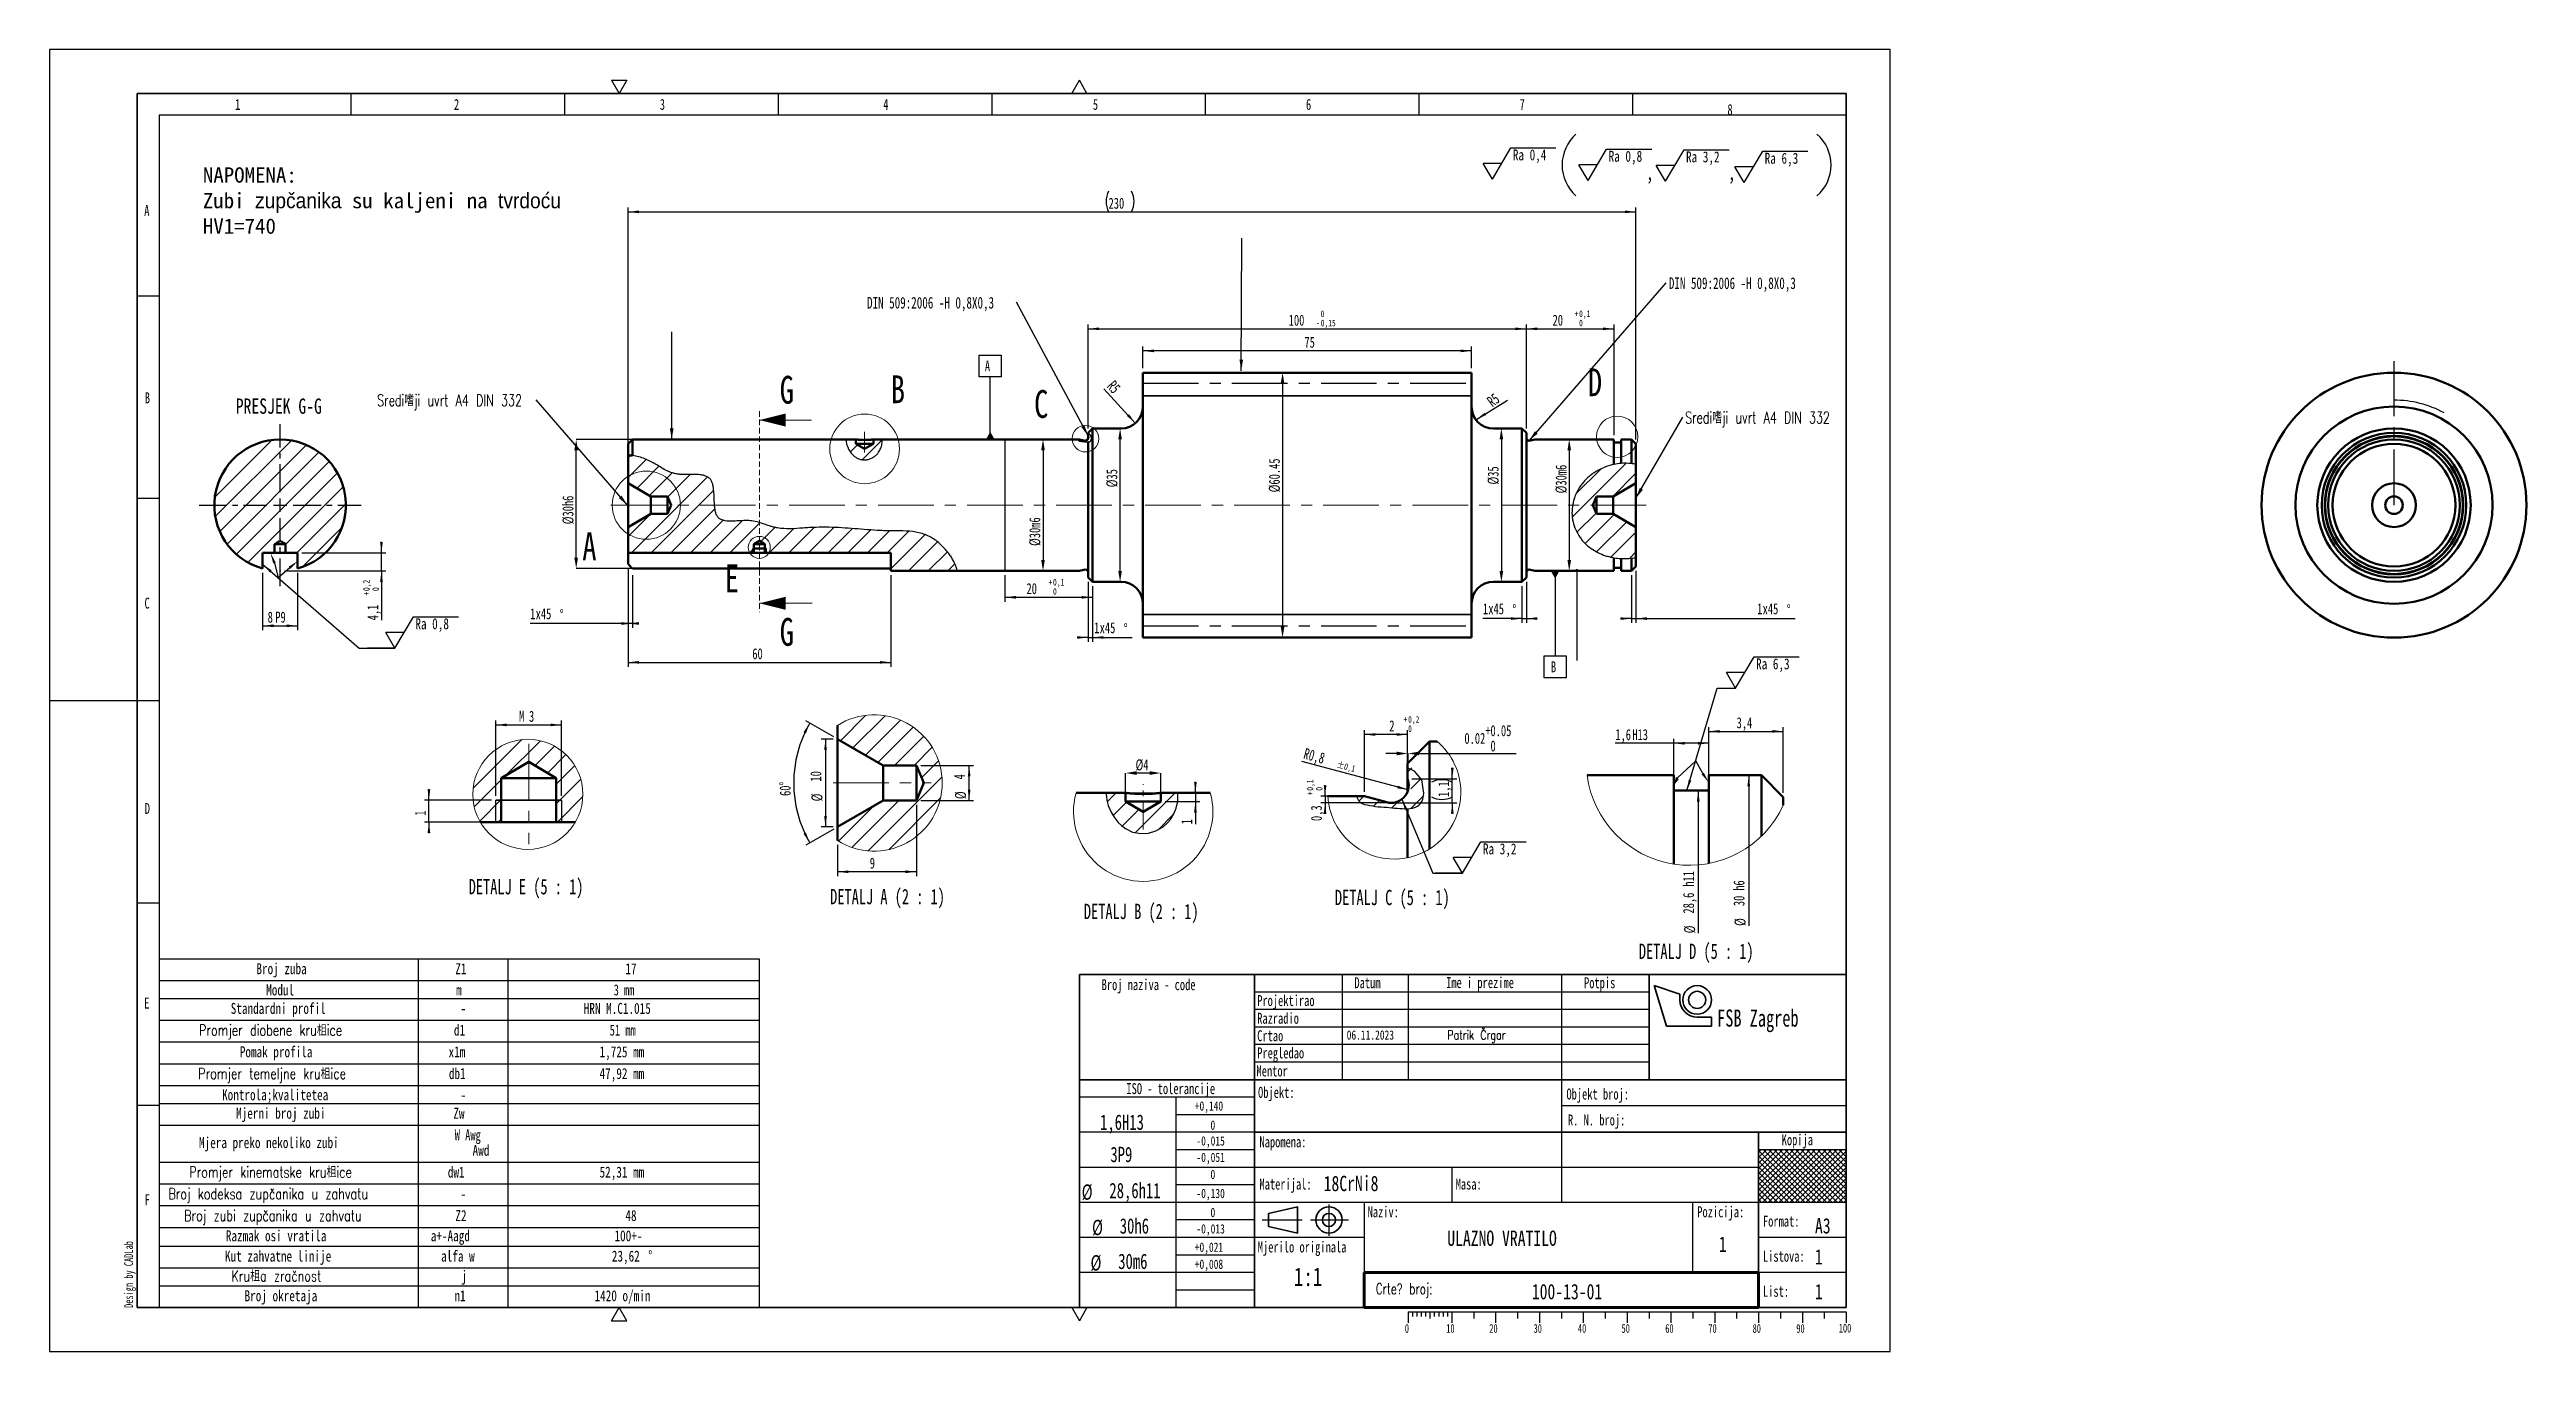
# Model space of a CAD drawing. Header units: millimetres. Extents: x 0 to 565, y 0 to 297.
import ezdxf

# ---------------------------------------------------------------- set-up
doc = ezdxf.new("R2010")
doc.units = ezdxf.units.MM
doc.header["$PDSIZE"] = -1
for name, pattern in [('CENTER', [10.16, 6.35, -1.27, 1.27, -1.27]), ('CENTERX2', [20.32, 12.7, -2.54, 2.54, -2.54]), ('HIDDEN', [1.905, 1.27, -0.635])]:
    doc.linetypes.add(name, pattern=pattern)
for name, color, linetype, lineweight in [('SAST-DEBELO', 218, 'Continuous', 35), ('SAST-VRLODEBELO', 218, 'Continuous', 70), ('ZNAK', 218, 'Continuous', 35)]:
    doc.layers.add(name, color=color, linetype=linetype, lineweight=lineweight)
for name, color, linetype in [('SAST-TANKO', 218, 'Continuous'), ('SKALA', 218, 'Continuous'), ('SLD-0', 7, 'Continuous')]:
    doc.layers.add(name, color=color, linetype=linetype)
doc.styles.add('SLDTEXTSTYLE0', font='TXT', dxfattribs={"width": 0.75})
doc.styles.add('SLDTEXTSTYLE1', font='TXT', dxfattribs={"width": 0.75, "bigfont": 'bigfont'})
doc.styles.add('SLDTEXTSTYLE2', font='TXT', dxfattribs={"width": 0.7})
doc.styles.add('SLDTEXTSTYLE3', font='TXT', dxfattribs={"width": 0.7, "bigfont": 'bigfont'})
doc.styles.add('SLDTEXTSTYLE4', font='TXT', dxfattribs={"width": 0.6875})
doc.dimstyles.new('SLDDIMSTYLE0', dxfattribs={"dimtxt": 2.5, "dimasz": 2.5, "dimexe": 0, "dimexo": 0.0625, "dimtad": 1, "dimdec": 0, "dimrnd": 1e-09, "dimzin": 12, "dimdsep": 46, "dimtxsty": 'SLDTEXTSTYLE2', "dimsah": 1, "dimcen": 0.09, "dimadec": 0, "dimazin": 3, "dimtol": 1, "dimtp": 0.1, "dimtfac": 1, "dimtdec": 1, "dimtofl": 0, "dimtmove": 0, "dimatfit": 3, "dimfxl": 1, "dimfrac": 2, "dimtolj": 1, "dimarcsym": 0})
doc.dimstyles.new('SLDDIMSTYLE1', dxfattribs={"dimtxt": 2.5, "dimasz": 2.5, "dimexe": 0, "dimexo": 0.0625, "dimtad": 1, "dimdec": 0, "dimrnd": 1e-09, "dimzin": 12, "dimdsep": 46, "dimtxsty": 'SLDTEXTSTYLE2', "dimsah": 1, "dimcen": 0.09, "dimadec": 0, "dimazin": 3, "dimtfac": 1, "dimtdec": 1, "dimtofl": 0, "dimtmove": 0, "dimatfit": 3, "dimfxl": 1, "dimfrac": 2, "dimtolj": 1, "dimtzin": 12, "dimarcsym": 0})
doc.dimstyles.new('SLDDIMSTYLE10', dxfattribs={"dimtxt": 2.5, "dimasz": 2.5, "dimexe": 0, "dimexo": 0.0625, "dimtad": 1, "dimdec": 0, "dimlfac": 0.5, "dimrnd": 1e-09, "dimzin": 12, "dimdsep": 46, "dimtxsty": 'SLDTEXTSTYLE2', "dimsah": 1, "dimcen": 0.09, "dimadec": 0, "dimazin": 3, "dimtfac": 1, "dimtdec": 1, "dimtofl": 0, "dimtmove": 0, "dimatfit": 3, "dimfxl": 1, "dimfrac": 2, "dimtolj": 1, "dimtzin": 12, "dimarcsym": 0})
doc.dimstyles.new('SLDDIMSTYLE11', dxfattribs={"dimtxt": 2.5, "dimasz": 2.5, "dimexe": 0, "dimexo": 0.0625, "dimtad": 1, "dimdec": 4, "dimlfac": 0.5, "dimzin": 12, "dimdsep": 46, "dimtxsty": 'SLDTEXTSTYLE2', "dimsah": 1, "dimcen": 0.09, "dimadec": 0, "dimazin": 3, "dimtfac": 1, "dimtdec": 1, "dimtofl": 0, "dimtmove": 0, "dimatfit": 3, "dimfxl": 1, "dimfrac": 2, "dimtolj": 1, "dimtzin": 12, "dimarcsym": 0})
doc.dimstyles.new('SLDDIMSTYLE12', dxfattribs={"dimtxt": 2.5, "dimasz": 2.5, "dimexe": 0, "dimexo": 0.0625, "dimtad": 1, "dimdec": 1, "dimlfac": 0.2, "dimrnd": 1e-09, "dimzin": 12, "dimdsep": 46, "dimtxsty": 'SLDTEXTSTYLE2', "dimsah": 1, "dimcen": 0.09, "dimadec": 0, "dimazin": 3, "dimtfac": 1, "dimtdec": 1, "dimtofl": 0, "dimtmove": 0, "dimatfit": 3, "dimfxl": 1, "dimfrac": 2, "dimtolj": 1, "dimtzin": 12, "dimarcsym": 0})
doc.dimstyles.new('SLDDIMSTYLE13', dxfattribs={"dimtxt": 2.5, "dimasz": 2.5, "dimexe": 0, "dimexo": 0.0625, "dimtad": 1, "dimdec": 1, "dimlfac": 0.2, "dimrnd": 1e-09, "dimzin": 12, "dimdsep": 46, "dimtxsty": 'SLDTEXTSTYLE2', "dimsah": 1, "dimcen": 0.09, "dimadec": 0, "dimazin": 3, "dimtfac": 1, "dimtdec": 1, "dimtofl": 0, "dimtmove": 0, "dimatfit": 3, "dimfxl": 1, "dimfrac": 2, "dimtolj": 1, "dimtzin": 12, "dimarcsym": 0})
doc.dimstyles.new('SLDDIMSTYLE14', dxfattribs={"dimtxt": 2.5, "dimasz": 2.5, "dimexe": 0, "dimexo": 0.0625, "dimtad": 1, "dimdec": 0, "dimlfac": 0.2, "dimrnd": 1e-09, "dimzin": 12, "dimdsep": 46, "dimtxsty": 'SLDTEXTSTYLE2', "dimsah": 1, "dimcen": 0.09, "dimadec": 0, "dimazin": 3, "dimtfac": 1, "dimtdec": 1, "dimtofl": 0, "dimtmove": 0, "dimatfit": 3, "dimfxl": 1, "dimfrac": 2, "dimtolj": 1, "dimtzin": 12, "dimarcsym": 0})
doc.dimstyles.new('SLDDIMSTYLE15', dxfattribs={"dimtxt": 2.5, "dimasz": 2.5, "dimexe": 0, "dimexo": 0.0625, "dimtad": 1, "dimdec": 1, "dimrnd": 1e-09, "dimzin": 12, "dimdsep": 46, "dimtxsty": 'SLDTEXTSTYLE2', "dimsah": 1, "dimcen": 0.09, "dimadec": 0, "dimazin": 3, "dimtol": 1, "dimtp": 0.2, "dimtfac": 1, "dimtdec": 1, "dimtmove": 0, "dimatfit": 0, "dimfxl": 1, "dimfrac": 2, "dimtolj": 1, "dimarcsym": 0})
doc.dimstyles.new('SLDDIMSTYLE16', dxfattribs={"dimtxt": 2.5, "dimasz": 2.5, "dimexe": 0, "dimexo": 0.0625, "dimtad": 1, "dimdec": 1, "dimlfac": 0.2, "dimrnd": 1e-09, "dimzin": 12, "dimdsep": 46, "dimtxsty": 'SLDTEXTSTYLE2', "dimsah": 1, "dimcen": 0.09, "dimadec": 0, "dimazin": 3, "dimtfac": 1, "dimtdec": 1, "dimtmove": 0, "dimatfit": 0, "dimfxl": 1, "dimfrac": 2, "dimtolj": 1, "dimtzin": 12, "dimarcsym": 0})
doc.dimstyles.new('SLDDIMSTYLE17', dxfattribs={"dimtxt": 2.5, "dimasz": 2.5, "dimexe": 0, "dimexo": 0.0625, "dimtad": 1, "dimdec": 1, "dimlfac": 0.2, "dimrnd": 1e-09, "dimdsep": 46, "dimtxsty": 'SLDTEXTSTYLE2', "dimsah": 1, "dimcen": 0.09, "dimadec": 0, "dimazin": 2, "dimtol": 1, "dimtp": 0.1, "dimtfac": 1, "dimtdec": 1, "dimtmove": 0, "dimatfit": 0, "dimfxl": 1, "dimfrac": 2, "dimtolj": 1, "dimarcsym": 0})
doc.dimstyles.new('SLDDIMSTYLE18', dxfattribs={"dimtxt": 2.5, "dimasz": 2.5, "dimexe": 0, "dimexo": 0.0625, "dimtad": 1, "dimdec": 1, "dimlfac": 0.2, "dimrnd": 1e-09, "dimdsep": 46, "dimtxsty": 'SLDTEXTSTYLE2', "dimsah": 1, "dimcen": 0, "dimadec": 0, "dimazin": 2, "dimtol": 1, "dimtp": 0.1, "dimtm": 0.1, "dimtfac": 1, "dimtofl": 0, "dimtmove": 1, "dimatfit": 3, "dimfxl": 1, "dimfrac": 2, "dimtolj": 1, "dimarcsym": 0})
doc.dimstyles.new('SLDDIMSTYLE19', dxfattribs={"dimtxt": 2.5, "dimasz": 2.5, "dimexe": 0, "dimexo": 0.0625, "dimtad": 1, "dimdec": 0, "dimlfac": 0.2, "dimrnd": 1e-09, "dimzin": 12, "dimdsep": 46, "dimtxsty": 'SLDTEXTSTYLE2', "dimsah": 1, "dimcen": 0.09, "dimadec": 0, "dimazin": 3, "dimtol": 1, "dimtp": 0.2, "dimtfac": 1, "dimtdec": 1, "dimtofl": 0, "dimtmove": 0, "dimatfit": 3, "dimfxl": 1, "dimfrac": 2, "dimtolj": 1, "dimarcsym": 0})
doc.dimstyles.new('SLDDIMSTYLE2', dxfattribs={"dimtxt": 2.5, "dimasz": 2.5, "dimexe": 0, "dimexo": 0.0625, "dimtad": 1, "dimdec": 0, "dimrnd": 1e-09, "dimzin": 12, "dimdsep": 46, "dimtxsty": 'SLDTEXTSTYLE2', "dimsah": 1, "dimcen": 0.09, "dimadec": 0, "dimazin": 3, "dimtol": 1, "dimtm": 0.15, "dimtfac": 1, "dimtofl": 0, "dimtmove": 0, "dimatfit": 3, "dimfxl": 1, "dimfrac": 2, "dimtolj": 1, "dimarcsym": 0})
doc.dimstyles.new('SLDDIMSTYLE20', dxfattribs={"dimtxt": 2.5, "dimasz": 2.5, "dimexe": 0, "dimexo": 0.0625, "dimtad": 1, "dimlfac": 0.2, "dimrnd": 1e-09, "dimdsep": 46, "dimtxsty": 'SLDTEXTSTYLE2', "dimsah": 1, "dimcen": 0.09, "dimadec": 0, "dimazin": 2, "dimtol": 1, "dimtp": 0.05, "dimtfac": 1, "dimtmove": 0, "dimatfit": 0, "dimfxl": 1, "dimfrac": 2, "dimtolj": 1, "dimarcsym": 0})
doc.dimstyles.new('SLDDIMSTYLE21', dxfattribs={"dimtxt": 2.5, "dimasz": 2.5, "dimexe": 0, "dimexo": 0.0625, "dimtad": 1, "dimdec": 0, "dimlfac": 0.2, "dimrnd": 1e-09, "dimzin": 12, "dimdsep": 46, "dimtxsty": 'SLDTEXTSTYLE2', "dimsah": 1, "dimcen": 0.09, "dimadec": 0, "dimazin": 3, "dimtfac": 1, "dimtdec": 1, "dimtmove": 0, "dimatfit": 0, "dimfxl": 1, "dimfrac": 2, "dimtolj": 1, "dimtzin": 12, "dimarcsym": 0})
doc.dimstyles.new('SLDDIMSTYLE22', dxfattribs={"dimtxt": 2.5, "dimasz": 2.5, "dimexe": 0, "dimexo": 0.0625, "dimtad": 1, "dimdec": 0, "dimlfac": 0.2, "dimrnd": 1e-09, "dimzin": 12, "dimdsep": 46, "dimtxsty": 'SLDTEXTSTYLE2', "dimsah": 1, "dimcen": 0.09, "dimadec": 0, "dimazin": 3, "dimtfac": 1, "dimtdec": 1, "dimtofl": 0, "dimtmove": 0, "dimatfit": 3, "dimfxl": 1, "dimfrac": 2, "dimtolj": 1, "dimtzin": 12, "dimarcsym": 0})
doc.dimstyles.new('SLDDIMSTYLE3', dxfattribs={"dimtxt": 2.5, "dimasz": 2.5, "dimexe": 0, "dimexo": 0.0625, "dimtad": 1, "dimrnd": 1e-09, "dimzin": 12, "dimdsep": 46, "dimtxsty": 'SLDTEXTSTYLE2', "dimsah": 1, "dimcen": 0.09, "dimadec": 0, "dimazin": 3, "dimtfac": 1, "dimtdec": 1, "dimtofl": 0, "dimtmove": 0, "dimatfit": 3, "dimfxl": 1, "dimfrac": 2, "dimtolj": 1, "dimtzin": 12, "dimarcsym": 0})
doc.dimstyles.new('SLDDIMSTYLE4', dxfattribs={"dimtxt": 2.5, "dimasz": 2.5, "dimexe": 0, "dimexo": 0.0625, "dimtad": 1, "dimdec": 0, "dimrnd": 1e-09, "dimzin": 12, "dimdsep": 46, "dimtxsty": 'SLDTEXTSTYLE2', "dimsah": 1, "dimcen": 0, "dimadec": 0, "dimazin": 3, "dimtfac": 1, "dimtdec": 1, "dimtofl": 0, "dimtmove": 1, "dimatfit": 3, "dimfxl": 1, "dimfrac": 2, "dimtolj": 1, "dimtzin": 12, "dimarcsym": 0})
doc.dimstyles.new('SLDDIMSTYLE5', dxfattribs={"dimtxt": 2.5, "dimasz": 2.5, "dimexe": 0, "dimexo": 0.0625, "dimtad": 1, "dimdec": 0, "dimrnd": 1e-09, "dimzin": 12, "dimdsep": 46, "dimtxsty": 'SLDTEXTSTYLE2', "dimsah": 1, "dimcen": 0.09, "dimadec": 0, "dimazin": 3, "dimtfac": 1, "dimtdec": 1, "dimtmove": 0, "dimatfit": 0, "dimfxl": 1, "dimfrac": 2, "dimtolj": 1, "dimtzin": 12, "dimarcsym": 0})
doc.dimstyles.new('SLDDIMSTYLE6', dxfattribs={"dimtxt": 0.18, "dimasz": 2.5, "dimexe": 0, "dimexo": 0.0625, "dimgap": 0, "dimtad": 0, "dimtih": 1, "dimtoh": 1, "dimdec": 0, "dimrnd": 1e-09, "dimzin": 0, "dimdsep": 46, "dimtxsty": 'Standard', "dimsah": 1, "dimcen": 0.09, "dimadec": 0, "dimazin": 0, "dimtfac": 2.5, "dimtdec": 0, "dimtofl": 0, "dimtmove": 0, "dimatfit": 3, "dimfxl": 1, "dimfrac": 2, "dimtolj": 1, "dimtzin": 0, "dimarcsym": 0})
doc.dimstyles.new('SLDDIMSTYLE8', dxfattribs={"dimtxt": 0.18, "dimasz": 0.62, "dimexe": 0, "dimexo": 0.0625, "dimgap": 0, "dimtad": 0, "dimtih": 1, "dimtoh": 1, "dimdec": 0, "dimrnd": 1e-09, "dimzin": 0, "dimdsep": 46, "dimtxsty": 'Standard', "dimblk1": 'DOT', "dimblk2": 'DOT', "dimsah": 1, "dimcen": 0.09, "dimadec": 0, "dimazin": 0, "dimtfac": 0.62, "dimtdec": 0, "dimtofl": 0, "dimtmove": 0, "dimatfit": 3, "dimldrblk": 'DOT', "dimfxl": 1, "dimfrac": 2, "dimtolj": 1, "dimtzin": 0, "dimarcsym": 0})
doc.dimstyles.new('SLDDIMSTYLE9', dxfattribs={"dimtxt": 2.5, "dimasz": 2.5, "dimexe": 0, "dimexo": 0.0625, "dimtad": 1, "dimdec": 0, "dimlfac": 0.5, "dimrnd": 1e-09, "dimzin": 12, "dimdsep": 46, "dimtxsty": 'SLDTEXTSTYLE2', "dimsah": 1, "dimcen": 0.09, "dimadec": 0, "dimazin": 3, "dimtfac": 1, "dimtdec": 1, "dimtmove": 0, "dimatfit": 0, "dimfxl": 1, "dimfrac": 2, "dimtolj": 1, "dimtzin": 12, "dimarcsym": 0})

msp = doc.modelspace()

# ---------------------------------------------------------------- texts
at = {"insert": (34.99587, 270.13597), "char_height": 3.5, "attachment_point": 1}
msp.add_mtext_dynamic_manual_height_columns('{\\Ftxt|c238;NAPOMENA:\\PZubi zupčanika su kaljeni na tvrdoću HV1=740}', width=85.9476184, gutter_width=17.5, heights=[0], dxfattribs=at)
at = {"color": 7, "linetype": 'Continuous', "char_height": 6.35, "attachment_point": 1, "style": 'SLDTEXTSTYLE0'}
for insert in [(166.62277, 222.55844), (166.62277, 167.32556)]:
    msp.add_mtext('G', dxfattribs=dict(at, insert=insert))
at = {"color": 7, "linetype": 'Continuous', "lineweight": 18, "char_height": 6.35, "attachment_point": 1, "style": 'SLDTEXTSTYLE0'}
for s, insert in [('B', (191.98079, 222.6735)), ('D', (351.0513, 224.27452)), ('C', (224.67723, 219.32123)), ('A', (121.57926, 186.84221)), ('E', (154.08991, 179.54866))]:
    msp.add_mtext(s, dxfattribs=dict(at, insert=insert))
at = {"layer": 'SAST-TANKO', "attachment_point": 1, "style": 'SLDTEXTSTYLE2'}
for s, insert, char_height in [('1', (42.3493, 285.74107), 2.5), ('2', (92.28311, 285.74107), 2.5), ('3', (139.2591, 285.74107), 2.5), ('4', (190.24298, 285.74107), 2.5), ('5', (238.08837, 285.74107), 2.5), ('6', (286.71342, 285.74107), 2.5), ('7', (335.46645, 285.74107), 2.5), ('8', (382.88967, 284.55073), 2.5), ('A', (21.60083, 261.53765), 2.5), ('B', (21.73276, 218.7933), 2.5), ('C', (21.66679, 171.96402), 2.5), ('D', (21.73276, 125.11931), 2.5), ('E', (21.60083, 80.7199), 2.5), ('F', (21.73276, 35.86146), 2.5), ('0', (309.27576, 6.25467), 2), ('10', (318.72522, 6.25467), 2), ('20', (328.55543, 6.25467), 2), ('30', (338.66254, 6.25467), 2), ('40', (348.76965, 6.25467), 2), ('50', (358.73831, 6.25467), 2), ('60', (368.70698, 6.25467), 2), ('70', (378.53718, 6.25467), 2), ('80', (388.64429, 6.25467), 2), ('90', (398.61295, 6.25467), 2), ('100', (408.30374, 6.31859), 2)]:
    msp.add_mtext(s, dxfattribs=dict(at, insert=insert, char_height=char_height))
at = {"layer": 'SLD-0'}
for s, insert, char_height, attachment_point, style in [(',', (364.28611, 270.77961), 3.5, 1, 'SLDTEXTSTYLE0'), (',', (382.98106, 270.77961), 3.5, 1, 'SLDTEXTSTYLE0'), ('PRESJEK G-G', (52.31858, 217.40574), 3.5, 2, 'SLDTEXTSTYLE0'), ('DETALJ E (5 : 1)', (108.7433, 107.77704), 3.5, 2, 'SLDTEXTSTYLE4'), ('DETALJ A (2 : 1)', (191.22478, 105.51707), 3.5, 2, 'SLDTEXTSTYLE4'), ('DETALJ B (2 : 1)', (249.13466, 102.13197), 3.5, 2, 'SLDTEXTSTYLE4'), ('DETALJ C (5 : 1)', (306.42208, 105.31778), 3.5, 2, 'SLDTEXTSTYLE4'), ('DETALJ D (5 : 1)', (375.7827, 93.04112), 3.5, 2, 'SLDTEXTSTYLE4'), ('Broj naziva - code', (240.08598, 84.9193), 2.5, 1, 'SLDTEXTSTYLE2'), ('Datum', (297.7693, 85.36835), 2.5, 1, 'SLDTEXTSTYLE2'), ('Ime i prezime', (318.69816, 85.39866), 2.5, 1, 'SLDTEXTSTYLE2'), ('Potpis', (350.1718, 85.36435), 2.5, 1, 'SLDTEXTSTYLE2'), ('Projektirao', (275.58584, 81.29747), 2.5, 1, 'SLDTEXTSTYLE2'), ('Razradio', (275.58584, 77.25653), 2.5, 1, 'SLDTEXTSTYLE2'), ('Patrik Črgar', (318.96173, 73.2483), 2.1166667, 1, 'SLDTEXTSTYLE1'), ('FSB Zagreb', (380.54479, 78.00128), 3.90406, 1, 'SLDTEXTSTYLE2'), ('Crtao', (275.58584, 73.27468), 2.5, 1, 'SLDTEXTSTYLE2'), ('Pregledao', (275.58584, 69.35192), 2.5, 1, 'SLDTEXTSTYLE2'), ('06.11.2023', (296.00791, 73.2483), 2.116667, 1, 'SLDTEXTSTYLE0'), ('Mentor', (275.42747, 65.23582), 2.5, 1, 'SLDTEXTSTYLE2'), ('ISO - tolerancije', (255.85633, 61.20799), 2.5, 2, 'SLDTEXTSTYLE2'), ('+0,140', (261.33568, 57.05622), 2.116667, 1, 'SLDTEXTSTYLE0'), ('Objekt:', (275.7802, 60.34808), 2.5, 1, 'SLDTEXTSTYLE2'), ('Objekt broj:', (346.15482, 59.97267), 2.5, 1, 'SLDTEXTSTYLE2'), ('1,6H13', (239.73056, 54.04884), 3.5, 1, 'SLDTEXTSTYLE2'), ('0', (264.92617, 52.69239), 2.11667, 1, 'SLDTEXTSTYLE0'), ('R. N. broj:', (346.5, 54.05463), 2.5, 1, 'SLDTEXTSTYLE2'), ('3P9', (242.09306, 46.69015), 3.5, 1, 'SLDTEXTSTYLE2'), ('-0,015', (261.72177, 49.08966), 2.116667, 1, 'SLDTEXTSTYLE0'), ('-0,051', (261.72177, 45.3337), 2.116667, 1, 'SLDTEXTSTYLE0'), ('Napomena:', (276.10965, 49.07323), 2.5, 1, 'SLDTEXTSTYLE2'), ('Kopija', (395.28046, 49.54301), 2.5, 1, 'SLDTEXTSTYLE2'), ('0', (264.92617, 41.43792), 2.11667, 1, 'SLDTEXTSTYLE0'), ('Materijal:', (276.10965, 39.44263), 2.5, 1, 'SLDTEXTSTYLE2'), ('18CrNi8', (290.75375, 40.07477), 3.5, 1, 'SLDTEXTSTYLE0'), ('-0,130', (261.72177, 37.10927), 2.116667, 1, 'SLDTEXTSTYLE0'), ('Masa:', (320.87494, 39.44263), 2.5, 1, 'SLDTEXTSTYLE2'), ('-0,013', (261.72177, 29.02671), 2.116667, 1, 'SLDTEXTSTYLE0'), ('0', (264.92617, 32.78063), 2.11667, 1, 'SLDTEXTSTYLE0'), ('Naziv:', (300.79, 33.10363), 2.5, 1, 'SLDTEXTSTYLE2'), ('Pozicija:', (376.00629, 33.10363), 2.5, 1, 'SLDTEXTSTYLE2'), ('Format:', (391, 30.97267), 2.5, 1, 'SLDTEXTSTYLE2'), ('A3', (402.86566, 30.40747), 3.5, 1, 'SLDTEXTSTYLE0'), ('+0,021', (261.33568, 24.84235), 2.116667, 1, 'SLDTEXTSTYLE0'), ('Mjerilo originala', (275.71602, 25.09108), 2.5, 1, 'SLDTEXTSTYLE2'), ('ULAZNO VRATILO', (318.96173, 27.58106), 3.5, 1, 'SLDTEXTSTYLE0'), ('1', (380.93386, 26.22311), 3.5, 1, 'SLDTEXTSTYLE0'), ('Listova:', (391, 22.97267), 2.5, 1, 'SLDTEXTSTYLE2'), ('1', (402.86566, 23.33735), 3.5, 1, 'SLDTEXTSTYLE0'), ('+0,008', (261.33568, 20.96068), 2.116667, 1, 'SLDTEXTSTYLE0'), ('1:1', (283.96896, 19.15608), 4.233333, 1, 'SLDTEXTSTYLE0'), ('Crte\x9e broj:', (302.6389, 15.54515), 2.5, 1, 'SLDTEXTSTYLE3'), ('100-13-01', (338.25564, 15.4015), 3.5, 1, 'SLDTEXTSTYLE0'), ('List:', (391, 14.97267), 2.5, 1, 'SLDTEXTSTYLE2'), ('1', (402.86566, 15.4015), 3.5, 1, 'SLDTEXTSTYLE0')]:
    msp.add_mtext(s, dxfattribs=dict(at, insert=insert, char_height=char_height, attachment_point=attachment_point, style=style))
at = {"layer": 'SLD-0', "insert": (17.04638, 9.93308), "char_height": 2, "attachment_point": 1, "rotation": 90, "style": 'SLDTEXTSTYLE2'}
msp.add_mtext('Design by CADLab', dxfattribs=at)

# ---------------------------------------------------------------- blocks, each defined once
blk = doc.blocks.new('SW_NOTE_0')
at = {"layer": 'SLD-0', "color": 0, "char_height": 3.5, "attachment_point": 1, "style": 'SLDTEXTSTYLE2'}
for s, insert in [('%%c', (0, 4.51)), ('28,6h11', (6.32, 4.86))]:
    blk.add_mtext(s, dxfattribs=dict(at, insert=insert))
blk = doc.blocks.new('SW_NOTE_0_1')
at = {"layer": 'SLD-0', "color": 0, "char_height": 3.5, "attachment_point": 1, "style": 'SLDTEXTSTYLE2'}
for s, insert in [('%%c', (0, 4.51)), ('30h6', (6.32, 4.86))]:
    blk.add_mtext(s, dxfattribs=dict(at, insert=insert))
blk = doc.blocks.new('SW_NOTE_0_2')
at = {"layer": 'SLD-0', "color": 0, "char_height": 3.5, "attachment_point": 1, "style": 'SLDTEXTSTYLE2'}
for s, insert in [('%%c', (0, 4.51)), ('30m6', (6.32, 4.86))]:
    blk.add_mtext(s, dxfattribs=dict(at, insert=insert))
blk = doc.blocks.new('SW_SFSYMBOL_0')
at = {"layer": 'SLD-0', "color": 0}
for p, q in [((-4.67, -3.57), (-0.46, 3.57)), ((-0.46, 3.57), (9.84, 3.57)), ((-4.67, -3.57), (-6.78, 0)), ((-2.57, 0), (-6.78, 0))]:
    blk.add_line(p, q, dxfattribs=at)
at = {"layer": 'SLD-0', "color": 0, "insert": (0, 3.22), "char_height": 2.5, "attachment_point": 1, "style": 'SLDTEXTSTYLE0'}
blk.add_mtext('Ra 0,4', dxfattribs=at)
blk = doc.blocks.new('SW_SFSYMBOL_1')
at = {"layer": 'SLD-0', "color": 0}
for p, q in [((-4.67, -3.57), (-0.46, 3.57)), ((-0.46, 3.57), (9.84, 3.57)), ((-4.67, -3.57), (-6.78, 0)), ((-2.57, 0), (-6.78, 0))]:
    blk.add_line(p, q, dxfattribs=at)
at = {"layer": 'SLD-0', "color": 0, "insert": (0, 3.22), "char_height": 2.5, "attachment_point": 1, "style": 'SLDTEXTSTYLE0'}
blk.add_mtext('Ra 0,8', dxfattribs=at)
blk = doc.blocks.new('SW_SFSYMBOL_2')
at = {"layer": 'SLD-0', "color": 0}
for p, q in [((-4.67, -3.57), (-0.46, 3.57)), ((-0.46, 3.57), (9.84, 3.57)), ((-4.67, -3.57), (-6.78, 0)), ((-2.57, 0), (-6.78, 0))]:
    blk.add_line(p, q, dxfattribs=at)
at = {"layer": 'SLD-0', "color": 0, "insert": (0, 3.22), "char_height": 2.5, "attachment_point": 1, "style": 'SLDTEXTSTYLE0'}
blk.add_mtext('Ra 3,2', dxfattribs=at)
blk = doc.blocks.new('SW_SFSYMBOL_3')
at = {"layer": 'SLD-0', "color": 0}
for p, q in [((-4.67, -3.57), (-0.46, 3.57)), ((-0.46, 3.57), (9.84, 3.57)), ((-4.67, -3.57), (-6.78, 0)), ((-2.57, 0), (-6.78, 0))]:
    blk.add_line(p, q, dxfattribs=at)
at = {"layer": 'SLD-0', "color": 0, "insert": (0, 3.22), "char_height": 2.5, "attachment_point": 1, "style": 'SLDTEXTSTYLE0'}
blk.add_mtext('Ra 6,3', dxfattribs=at)
blk = doc.blocks.new('SW_TABLEANNOTATION_0')
at = {"layer": 'SLD-0', "color": 0}
for p, q in [((0, 0), (0, -4.96)), ((0, 0), (59.11, 0)), ((59.11, 0), (59.11, -4.96)), ((59.11, 0), (79.56, 0)), ((79.56, 0), (79.56, -4.96)), ((79.56, 0), (136.95, 0)), ((136.95, 0), (136.95, -4.96)), ((0, -4.96), (0, -9.05)), ((0, -4.96), (59.11, -4.96)), ((59.11, -4.96), (59.11, -9.05)), ((59.11, -4.96), (79.56, -4.96)), ((79.56, -4.96), (79.56, -9.05)), ((79.56, -4.96), (136.95, -4.96)), ((136.95, -4.96), (136.95, -9.05)), ((0, -9.05), (0, -14.01)), ((0, -9.05), (59.11, -9.05)), ((59.11, -9.05), (59.11, -14.01)), ((59.11, -9.05), (79.56, -9.05)), ((79.56, -9.05), (79.56, -14.01)), ((79.56, -9.05), (136.95, -9.05)), ((136.95, -9.05), (136.95, -14.01)), ((0, -14.01), (0, -18.97)), ((0, -14.01), (59.11, -14.01)), ((59.11, -14.01), (59.11, -18.97)), ((59.11, -14.01), (79.56, -14.01)), ((79.56, -14.01), (79.56, -18.97)), ((79.56, -14.01), (136.95, -14.01)), ((136.95, -14.01), (136.95, -18.97)), ((0, -18.97), (0, -23.93)), ((0, -18.97), (59.11, -18.97)), ((59.11, -18.97), (59.11, -23.93)), ((59.11, -18.97), (79.56, -18.97)), ((79.56, -18.97), (79.56, -23.93)), ((79.56, -18.97), (136.95, -18.97)), ((136.95, -18.97), (136.95, -23.93)), ((0, -23.93), (0, -28.89)), ((0, -23.93), (59.11, -23.93)), ((59.11, -23.93), (59.11, -28.89)), ((59.11, -23.93), (79.56, -23.93)), ((79.56, -23.93), (79.56, -28.89)), ((79.56, -23.93), (136.95, -23.93)), ((136.95, -23.93), (136.95, -28.89)), ((0, -28.89), (0, -32.98)), ((0, -28.89), (59.11, -28.89)), ((0, -32.98), (0, -37.94)), ((0, -32.98), (59.11, -32.98)), ((59.11, -28.89), (59.11, -32.98)), ((59.11, -28.89), (79.56, -28.89)), ((59.11, -32.98), (59.11, -37.94)), ((59.11, -32.98), (79.56, -32.98)), ((79.56, -28.89), (79.56, -32.98)), ((79.56, -28.89), (136.95, -28.89)), ((79.56, -32.98), (79.56, -37.94)), ((79.56, -32.98), (136.95, -32.98)), ((136.95, -28.89), (136.95, -32.98)), ((136.95, -32.98), (136.95, -37.94)), ((0, -37.94), (0, -46.4)), ((0, -37.94), (59.11, -37.94)), ((59.11, -37.94), (59.11, -46.4)), ((59.11, -37.94), (79.56, -37.94)), ((79.56, -37.94), (79.56, -46.4)), ((79.56, -37.94), (136.95, -37.94)), ((136.95, -37.94), (136.95, -46.4)), ((0, -46.4), (0, -51.35)), ((0, -46.4), (59.11, -46.4)), ((59.11, -46.4), (59.11, -51.35)), ((59.11, -46.4), (79.56, -46.4)), ((79.56, -46.4), (79.56, -51.35)), ((79.56, -46.4), (136.95, -46.4)), ((136.95, -46.4), (136.95, -51.35)), ((0, -51.35), (0, -56.31)), ((0, -51.35), (59.11, -51.35)), ((0, -56.31), (0, -61.27)), ((0, -56.31), (59.11, -56.31)), ((59.11, -51.35), (59.11, -56.31)), ((59.11, -51.35), (79.56, -51.35)), ((59.11, -56.31), (59.11, -61.27)), ((59.11, -56.31), (79.56, -56.31)), ((79.56, -51.35), (79.56, -56.31)), ((79.56, -51.35), (136.95, -51.35)), ((79.56, -56.31), (79.56, -61.27)), ((79.56, -56.31), (136.95, -56.31)), ((136.95, -51.35), (136.95, -56.31)), ((136.95, -56.31), (136.95, -61.27)), ((0, -61.27), (0, -65.56)), ((0, -61.27), (59.11, -61.27)), ((59.11, -61.27), (59.11, -65.56)), ((59.11, -61.27), (79.56, -61.27)), ((79.56, -61.27), (79.56, -65.56)), ((79.56, -61.27), (136.95, -61.27)), ((136.95, -61.27), (136.95, -65.56)), ((0, -65.56), (0, -70.52)), ((0, -65.56), (59.11, -65.56)), ((59.11, -65.56), (59.11, -70.52)), ((59.11, -65.56), (79.56, -65.56)), ((79.56, -65.56), (79.56, -70.52)), ((79.56, -65.56), (136.95, -65.56)), ((136.95, -65.56), (136.95, -70.52)), ((0, -70.52), (0, -74.62)), ((0, -70.52), (59.11, -70.52)), ((59.11, -70.52), (59.11, -74.62)), ((59.11, -70.52), (79.56, -70.52)), ((79.56, -70.52), (79.56, -74.62)), ((79.56, -70.52), (136.95, -70.52)), ((136.95, -70.52), (136.95, -74.62)), ((0, -74.62), (0, -79.57)), ((0, -74.62), (59.11, -74.62)), ((59.11, -74.62), (59.11, -79.57)), ((59.11, -74.62), (79.56, -74.62)), ((79.56, -74.62), (79.56, -79.57)), ((79.56, -74.62), (136.95, -74.62)), ((136.95, -74.62), (136.95, -79.57)), ((0, -79.57), (59.11, -79.57)), ((59.11, -79.57), (79.56, -79.57)), ((79.56, -79.57), (136.95, -79.57))]:
    blk.add_line(p, q, dxfattribs=at)
at = {"layer": 'SLD-0', "color": 0, "char_height": 2.5, "attachment_point": 1}
for s, insert, style in [('Broj zuba', (22.21, -1.01), 'SLDTEXTSTYLE0'), ('Z1', (67.61, -1.01), 'SLDTEXTSTYLE0'), ('17', (106.41, -1.01), 'SLDTEXTSTYLE0'), ('Standardni profil', (16.35, -10.06), 'SLDTEXTSTYLE0'), ('Modul', (24.44, -5.85), 'SLDTEXTSTYLE0'), ('m', (67.77, -5.85), 'SLDTEXTSTYLE0'), ('HRN M.C1.015', (96.91, -10.06), 'SLDTEXTSTYLE0'), ('3 mm', (103.75, -5.85), 'SLDTEXTSTYLE4'), ('Promjer diobene kru柤ice', (9.11, -15.02), 'SLDTEXTSTYLE1'), ('d1', (67.27, -15.02), 'SLDTEXTSTYLE0'), ('-', (68.78, -10.06), 'SLDTEXTSTYLE0'), ('51 mm', (102.82, -15.02), 'SLDTEXTSTYLE2'), ('Pomak profila', (18.42, -19.97), 'SLDTEXTSTYLE0'), ('x1m', (66.05, -19.97), 'SLDTEXTSTYLE0'), ('1,725 mm', (100.51, -19.97), 'SLDTEXTSTYLE0'), ('Promjer temeljne kru柤ice', (8.93, -24.93), 'SLDTEXTSTYLE1'), ('db1', (66.13, -24.93), 'SLDTEXTSTYLE0'), ('47,92 mm', (100.51, -24.93), 'SLDTEXTSTYLE0'), ('Kontrola;kvalitetea', (14.37, -29.77), 'SLDTEXTSTYLE0'), ('Mjerni broj zubi', (17.57, -33.98), 'SLDTEXTSTYLE0'), ('-', (68.78, -29.77), 'SLDTEXTSTYLE0'), ('Zw', (67.15, -33.98), 'SLDTEXTSTYLE0'), ('W Awg', (67.46, -38.94), 'SLDTEXTSTYLE2'), ('Mjera preko nekoliko zubi', (9.11, -40.69), 'SLDTEXTSTYLE0'), ('Awd', (71.54, -42.44), 'SLDTEXTSTYLE0'), ('Promjer kinematske kru柤ice', (6.89, -47.4), 'SLDTEXTSTYLE1'), ('dw1', (65.89, -47.4), 'SLDTEXTSTYLE0'), ('52,31 mm', (100.51, -47.4), 'SLDTEXTSTYLE0'), ('Broj kodeksa zupčanika u zahvatu', (2.12, -52.36), 'SLDTEXTSTYLE1'), ('-', (68.78, -52.36), 'SLDTEXTSTYLE0'), ('Broj zubi zupčanika u zahvatu', (5.71, -57.32), 'SLDTEXTSTYLE1'), ('Razmak osi vratila', (15.23, -61.94), 'SLDTEXTSTYLE0'), ('a+-Aagd', (62, -61.94), 'SLDTEXTSTYLE0'), ('Z2', (67.61, -57.32), 'SLDTEXTSTYLE0'), ('100+-', (103.92, -61.94), 'SLDTEXTSTYLE0'), ('48', (106.41, -57.32), 'SLDTEXTSTYLE0'), ('Kut zahvatne linije', (15.04, -66.57), 'SLDTEXTSTYLE0'), ('alfa w', (64.36, -66.57), 'SLDTEXTSTYLE0'), ('23,62', (103.31, -66.57), 'SLDTEXTSTYLE0'), ('%%d', (111.62, -66.57), 'SLDTEXTSTYLE0'), ('Kru柤a zračnost', (16.52, -71.1), 'SLDTEXTSTYLE1'), ('j', (69, -71.1), 'SLDTEXTSTYLE0'), ('Broj okretaja', (19.51, -75.62), 'SLDTEXTSTYLE0'), ('n1', (67.4, -75.62), 'SLDTEXTSTYLE0'), ('1420 o/min', (99.37, -75.62), 'SLDTEXTSTYLE0')]:
    blk.add_mtext(s, dxfattribs=dict(at, insert=insert, style=style))
blk = doc.blocks.new('_D')
at = {"layer": 'SLD-0', "transparency": 16777216}
for p, q in [((218.01, 177.06), (218.01, 171.04)), ((218.01, 172.04), (238.01, 172.04)), ((238.01, 174.56), (238.01, 171.04))]:
    blk.add_line(p, q, dxfattribs=at)
for points in [[(218.01, 172.04), (220.51, 171.73), (220.51, 172.35)], [(238.01, 172.04), (235.51, 172.35), (235.51, 171.73)]]:
    blk.add_solid(points, dxfattribs=at)
at = {"layer": 'SLD-0', "transparency": 16777216, "attachment_point": 1, "style": 'SLDTEXTSTYLE2'}
for s, insert, char_height in [('20', (222.94, 175.27), 2.5), ('+', (227.94, 176.23), 1.5), ('0,1', (228.99, 176.23), 1.5), ('0', (228.99, 174.13), 1.5)]:
    blk.add_mtext(s, dxfattribs=dict(at, insert=insert, char_height=char_height))
blk = doc.blocks.new('_D_1')
at = {"layer": 'SLD-0', "transparency": 16777216}
for p, q in [((249.51, 224.29), (249.51, 229.26)), ((324.51, 228.26), (249.51, 228.26)), ((324.51, 224.29), (324.51, 229.26))]:
    blk.add_line(p, q, dxfattribs=at)
for points in [[(249.51, 228.26), (252.01, 227.95), (252.01, 228.57)], [(324.51, 228.26), (322.01, 228.57), (322.01, 227.95)]]:
    blk.add_solid(points, dxfattribs=at)
at = {"layer": 'SLD-0', "transparency": 16777216, "insert": (286.37, 231.48), "char_height": 2.5, "attachment_point": 1, "style": 'SLDTEXTSTYLE2'}
blk.add_mtext('75', dxfattribs=at)
blk = doc.blocks.new('_D_2')
at = {"layer": 'SLD-0', "transparency": 16777216}
for p, q in [((237.01, 210.56), (237.01, 234.29)), ((237.01, 233.29), (337.01, 233.29)), ((337.01, 210.56), (337.01, 234.29))]:
    blk.add_line(p, q, dxfattribs=at)
for points in [[(237.01, 233.29), (239.51, 232.98), (239.51, 233.6)], [(337.01, 233.29), (334.51, 233.6), (334.51, 232.98)]]:
    blk.add_solid(points, dxfattribs=at)
at = {"layer": 'SLD-0', "transparency": 16777216, "attachment_point": 1, "style": 'SLDTEXTSTYLE2'}
for s, insert, char_height in [('0', (290.08, 237.47), 1.5), ('100', (282.78, 236.51), 2.5), ('-', (289.03, 235.37), 1.5), ('0,15', (290.08, 235.37), 1.5)]:
    blk.add_mtext(s, dxfattribs=dict(at, insert=insert, char_height=char_height))
blk = doc.blocks.new('_D_3')
at = {"layer": 'SLD-0', "transparency": 16777216}
for p, q in [((337.01, 210.56), (337.01, 234.29)), ((337.01, 233.29), (357.01, 233.29)), ((357.01, 209.06), (357.01, 234.29))]:
    blk.add_line(p, q, dxfattribs=at)
for points in [[(337.01, 233.29), (339.51, 232.98), (339.51, 233.6)], [(357.01, 233.29), (354.51, 233.6), (354.51, 232.98)]]:
    blk.add_solid(points, dxfattribs=at)
at = {"layer": 'SLD-0', "transparency": 16777216, "attachment_point": 1, "style": 'SLDTEXTSTYLE2'}
for s, insert, char_height in [('0,1', (349.04, 237.47), 1.5), ('20', (342.99, 236.51), 2.5), ('+', (347.99, 237.47), 1.5), ('0', (349.04, 235.37), 1.5)]:
    blk.add_mtext(s, dxfattribs=dict(at, insert=insert, char_height=char_height))
blk = doc.blocks.new('_D_4')
at = {"layer": 'Defpoints', "color": 0, "transparency": 16777216}
for p in [(120.18, 208.06), (133.01, 208.06), (133.01, 178.6)]:
    blk.add_point(p, dxfattribs=at)
at = {"layer": 'SLD-0', "color": 0, "lineweight": -2, "transparency": 16777216}
for p, q in [((132.94, 208.06), (120.18, 208.06)), ((120.18, 181.1), (120.18, 205.56)), ((132.94, 178.6), (120.18, 178.6))]:
    blk.add_line(p, q, dxfattribs=at)
at = {"layer": 'SLD-0', "color": 0, "transparency": 16777216}
for points in [[(119.76, 205.56), (120.59, 205.56), (120.18, 208.06)], [(119.76, 181.1), (120.59, 181.1), (120.18, 178.6)]]:
    blk.add_solid(points, dxfattribs=at)
at = {"layer": 'SLD-0', "color": 0, "transparency": 16777216, "insert": (117.05, 191.97), "char_height": 2.5, "attachment_point": 2, "rotation": 90, "style": 'SLDTEXTSTYLE2'}
blk.add_mtext('\\A1;%%C{\\Ftxt|c238;30}h6', dxfattribs=at)
blk = doc.blocks.new('_D_5')
at = {"layer": 'Defpoints', "color": 0, "transparency": 16777216}
for p in [(244.3, 210.56), (244.51, 210.56), (244.51, 175.56)]:
    blk.add_point(p, dxfattribs=at)
at = {"layer": 'SLD-0', "color": 0, "lineweight": -2, "transparency": 16777216}
for p, q in [((244.44, 210.56), (244.3, 210.56)), ((244.3, 178.06), (244.3, 208.06)), ((244.44, 175.56), (244.3, 175.56))]:
    blk.add_line(p, q, dxfattribs=at)
at = {"layer": 'SLD-0', "color": 0, "transparency": 16777216}
for points in [[(243.88, 208.06), (244.71, 208.06), (244.3, 210.56)], [(243.88, 178.06), (244.71, 178.06), (244.3, 175.56)]]:
    blk.add_solid(points, dxfattribs=at)
at = {"layer": 'SLD-0', "color": 0, "transparency": 16777216, "insert": (241.17, 199.21), "char_height": 2.5, "attachment_point": 2, "rotation": 90, "style": 'SLDTEXTSTYLE2'}
blk.add_mtext('\\A1;%%C35', dxfattribs=at)
blk = doc.blocks.new('_D_6')
at = {"layer": 'Defpoints', "color": 0, "transparency": 16777216}
for p in [(249.51, 223.29), (249.51, 162.84), (281.37, 162.84)]:
    blk.add_point(p, dxfattribs=at)
at = {"layer": 'SLD-0', "color": 0, "lineweight": -2, "transparency": 16777216}
for p, q in [((249.57, 223.29), (281.37, 223.29)), ((281.37, 220.79), (281.37, 165.34)), ((249.57, 162.84), (281.37, 162.84))]:
    blk.add_line(p, q, dxfattribs=at)
at = {"layer": 'SLD-0', "color": 0, "transparency": 16777216}
for points in [[(280.95, 220.79), (281.79, 220.79), (281.37, 223.29)], [(280.95, 165.34), (281.79, 165.34), (281.37, 162.84)]]:
    blk.add_solid(points, dxfattribs=at)
at = {"layer": 'SLD-0', "color": 0, "transparency": 16777216, "insert": (278.25, 199.85), "char_height": 2.5, "attachment_point": 2, "rotation": 90, "style": 'SLDTEXTSTYLE2'}
blk.add_mtext('\\A1;%%C60.45', dxfattribs=at)
blk = doc.blocks.new('_D_7')
at = {"layer": 'Defpoints', "color": 0, "transparency": 16777216}
for p in [(329.51, 210.56), (329.51, 175.56), (331.3, 175.56)]:
    blk.add_point(p, dxfattribs=at)
at = {"layer": 'SLD-0', "color": 0, "lineweight": -2, "transparency": 16777216}
for p, q in [((329.57, 210.56), (331.3, 210.56)), ((331.3, 208.06), (331.3, 178.06)), ((329.57, 175.56), (331.3, 175.56))]:
    blk.add_line(p, q, dxfattribs=at)
at = {"layer": 'SLD-0', "color": 0, "transparency": 16777216}
for points in [[(330.89, 208.06), (331.72, 208.06), (331.3, 210.56)], [(330.89, 178.06), (331.72, 178.06), (331.3, 175.56)]]:
    blk.add_solid(points, dxfattribs=at)
at = {"layer": 'SLD-0', "color": 0, "transparency": 16777216, "insert": (328.18, 199.85), "char_height": 2.5, "width": 4.6917, "attachment_point": 2, "rotation": 90, "style": 'SLDTEXTSTYLE2'}
blk.add_mtext('\\A1;%%C35', dxfattribs=at)
blk = doc.blocks.new('_D_8')
at = {"layer": 'SLD-0', "transparency": 16777216}
blk.add_line((325.51, 212.55), (332.69, 217.03), dxfattribs=at)
blk.add_solid([(325.51, 212.55), (327.8, 213.61), (327.47, 214.14)], dxfattribs=at)
at = {"layer": 'SLD-0', "transparency": 16777216, "insert": (327.75, 217.34), "char_height": 2.5, "attachment_point": 1, "rotation": 36.9939, "style": 'SLDTEXTSTYLE2'}
blk.add_mtext('R5', dxfattribs=at)
blk = doc.blocks.new('_D_9')
at = {"layer": 'SLD-0', "transparency": 16777216}
blk.add_line((247.77, 211.77), (240.61, 219.63), dxfattribs=at)
blk.add_solid([(247.77, 211.77), (246.32, 213.83), (245.86, 213.41)], dxfattribs=at)
at = {"layer": 'SLD-0', "transparency": 16777216, "insert": (243.05, 221.74), "char_height": 2.5, "attachment_point": 1, "rotation": 310.7583, "style": 'SLDTEXTSTYLE2'}
blk.add_mtext('R5', dxfattribs=at)
blk = doc.blocks.new('_D_10')
at = {"layer": 'Defpoints', "color": 0, "transparency": 16777216}
for p in [(338.98, 208.06), (338.98, 178.06), (346.79, 178.06)]:
    blk.add_point(p, dxfattribs=at)
at = {"layer": 'SLD-0', "color": 0, "lineweight": -2, "transparency": 16777216}
for p, q in [((339.04, 208.06), (346.79, 208.06)), ((346.79, 205.56), (346.79, 180.56)), ((339.04, 178.06), (346.79, 178.06))]:
    blk.add_line(p, q, dxfattribs=at)
at = {"layer": 'SLD-0', "color": 0, "transparency": 16777216}
for points in [[(346.38, 205.56), (347.21, 205.56), (346.79, 208.06)], [(346.38, 180.56), (347.21, 180.56), (346.79, 178.06)]]:
    blk.add_solid(points, dxfattribs=at)
at = {"layer": 'SLD-0', "color": 0, "transparency": 16777216, "insert": (343.67, 199.02), "char_height": 2.5, "width": 7.9, "attachment_point": 2, "rotation": 90, "style": 'SLDTEXTSTYLE2'}
blk.add_mtext('\\A1;%%C30m6', dxfattribs=at)
blk = doc.blocks.new('_D_11')
at = {"layer": 'SLD-0', "transparency": 16777216}
for p, q in [((237.01, 175.56), (237.01, 161.88)), ((238.01, 174.56), (238.01, 161.88)), ((237.01, 162.88), (234.51, 162.88)), ((237.01, 162.88), (238.01, 162.88)), ((238.01, 162.88), (247.04, 162.88))]:
    blk.add_line(p, q, dxfattribs=at)
for points in [[(237.01, 162.88), (234.51, 163.19), (234.51, 162.57)], [(238.01, 162.88), (240.51, 162.57), (240.51, 163.19)]]:
    blk.add_solid(points, dxfattribs=at)
at = {"layer": 'SLD-0', "transparency": 16777216, "char_height": 2.5, "attachment_point": 1, "style": 'SLDTEXTSTYLE2'}
for s, insert in [('1', (238.39, 166.35)), ('x45', (239.64, 166.35)), ('%%d', (245.14, 166.1))]:
    blk.add_mtext(s, dxfattribs=dict(at, insert=insert))
blk = doc.blocks.new('_D_12')
at = {"layer": 'SLD-0', "transparency": 16777216}
for p, q in [((132.01, 178.06), (132.01, 165.07)), ((133.01, 177.06), (133.01, 165.07)), ((132.01, 166.07), (109.68, 166.07)), ((133.01, 166.07), (132.01, 166.07))]:
    blk.add_line(p, q, dxfattribs=at)
for points in [[(133.01, 166.07), (130.51, 166.38), (130.51, 165.76)], [(132.01, 166.07), (134.51, 165.76), (134.51, 166.38)]]:
    blk.add_solid(points, dxfattribs=at)
at = {"layer": 'SLD-0', "transparency": 16777216, "char_height": 2.5, "attachment_point": 1, "style": 'SLDTEXTSTYLE2'}
for s, insert in [('1', (109.68, 169.54)), ('x45', (110.93, 169.54)), ('%%d', (116.43, 169.29))]:
    blk.add_mtext(s, dxfattribs=dict(at, insert=insert))
blk = doc.blocks.new('_D_13')
at = {"layer": 'SLD-0', "transparency": 16777216}
for p, q in [((337.01, 175.56), (337.01, 166.19)), ((336.01, 174.56), (336.01, 166.19)), ((336.01, 167.19), (327.08, 167.19)), ((336.01, 167.19), (337.01, 167.19)), ((337.01, 167.19), (339.51, 167.19))]:
    blk.add_line(p, q, dxfattribs=at)
for points in [[(336.01, 167.19), (333.51, 167.5), (333.51, 166.88)], [(337.01, 167.19), (339.51, 166.88), (339.51, 167.5)]]:
    blk.add_solid(points, dxfattribs=at)
at = {"layer": 'SLD-0', "transparency": 16777216, "char_height": 2.5, "attachment_point": 1, "style": 'SLDTEXTSTYLE2'}
for s, insert in [('1', (327.08, 170.67)), ('x45', (328.33, 170.67)), ('%%d', (333.83, 170.42))]:
    blk.add_mtext(s, dxfattribs=dict(at, insert=insert))
blk = doc.blocks.new('_D_14')
at = {"layer": 'SLD-0', "transparency": 16777216}
for p, q in [((361.01, 177.06), (361.01, 166.19)), ((362.01, 178.06), (362.01, 166.19)), ((361.01, 167.19), (358.51, 167.19)), ((361.01, 167.19), (362.01, 167.19)), ((362.01, 167.19), (398.33, 167.19))]:
    blk.add_line(p, q, dxfattribs=at)
for points in [[(361.01, 167.19), (358.51, 167.5), (358.51, 166.88)], [(362.01, 167.19), (364.51, 166.88), (364.51, 167.5)]]:
    blk.add_solid(points, dxfattribs=at)
at = {"layer": 'SLD-0', "transparency": 16777216, "char_height": 2.5, "attachment_point": 1, "style": 'SLDTEXTSTYLE2'}
for s, insert in [('1', (389.68, 170.67)), ('x45', (390.93, 170.67)), ('%%d', (396.43, 170.42))]:
    blk.add_mtext(s, dxfattribs=dict(at, insert=insert))
blk = doc.blocks.new('_D_15')
at = {"layer": 'Defpoints', "color": 0, "transparency": 16777216}
for p in [(235.03, 208.06), (226.71, 178.06), (235.03, 178.06)]:
    blk.add_point(p, dxfattribs=at)
at = {"layer": 'SLD-0', "color": 0, "lineweight": -2, "transparency": 16777216}
for p, q in [((234.97, 208.06), (226.71, 208.06)), ((226.71, 205.56), (226.71, 180.56)), ((234.97, 178.06), (226.71, 178.06))]:
    blk.add_line(p, q, dxfattribs=at)
at = {"layer": 'SLD-0', "color": 0, "transparency": 16777216}
for points in [[(226.29, 205.56), (227.13, 205.56), (226.71, 208.06)], [(226.29, 180.56), (227.13, 180.56), (226.71, 178.06)]]:
    blk.add_solid(points, dxfattribs=at)
at = {"layer": 'SLD-0', "color": 0, "transparency": 16777216, "insert": (223.58, 187.02), "char_height": 2.5, "attachment_point": 2, "rotation": 90, "style": 'SLDTEXTSTYLE2'}
blk.add_mtext('\\A1;%%C30m6', dxfattribs=at)
blk = doc.blocks.new('_D_16')
at = {"layer": 'SLD-0', "transparency": 16777216}
for p, q in [((132.01, 178.64), (132.01, 156.2)), ((192.01, 177.06), (192.01, 156.2)), ((132.01, 157.2), (192.01, 157.2))]:
    blk.add_line(p, q, dxfattribs=at)
for points in [[(132.01, 157.2), (134.51, 156.89), (134.51, 157.51)], [(192.01, 157.2), (189.51, 157.51), (189.51, 156.89)]]:
    blk.add_solid(points, dxfattribs=at)
at = {"layer": 'SLD-0', "transparency": 16777216, "insert": (160.37, 160.42), "char_height": 2.5, "attachment_point": 1, "style": 'SLDTEXTSTYLE2'}
blk.add_mtext('60', dxfattribs=at)
blk = doc.blocks.new('_D_17')
at = {"layer": 'SLD-0', "transparency": 16777216}
for p, q in [((132.01, 205.44), (132.01, 260.97)), ((362.01, 208.06), (362.01, 260.97)), ((132.01, 259.97), (362.01, 259.97))]:
    blk.add_line(p, q, dxfattribs=at)
for centre, start, end in [((246.42, 262.35), 153.4349, 206.5651), ((242.17, 262.35), 333.4349, 26.5651)]:
    blk.add_arc(centre, 5.31, start, end, dxfattribs=at)
for points in [[(132.01, 259.97), (134.51, 259.66), (134.51, 260.28)], [(362.01, 259.97), (359.51, 260.28), (359.51, 259.66)]]:
    blk.add_solid(points, dxfattribs=at)
at = {"layer": 'SLD-0', "transparency": 16777216, "insert": (241.67, 263.19), "char_height": 2.5, "attachment_point": 1, "style": 'SLDTEXTSTYLE2'}
blk.add_mtext('230', dxfattribs=at)
blk = doc.blocks.new('SW_NOTE_0_3')
at = {"layer": 'SLD-0', "color": 0, "insert": (0.53, 1.21), "char_height": 2.6458, "attachment_point": 1, "style": 'SLDTEXTSTYLE3'}
blk.add_mtext('Sredi嗜ji uvrt A4 DIN 332', dxfattribs=at)
blk = doc.blocks.new('SW_NOTE_0_4')
at = {"layer": 'SLD-0', "color": 0, "insert": (-36.29, 1.22), "char_height": 2.6458, "attachment_point": 1, "style": 'SLDTEXTSTYLE3'}
blk.add_mtext('Sredi嗜ji uvrt A4 DIN 332', dxfattribs=at)
blk = doc.blocks.new('SW_NOTE_0_5')
at = {"layer": 'SLD-0', "color": 0, "insert": (-34.09, 1.2), "char_height": 2.6458, "attachment_point": 1, "style": 'SLDTEXTSTYLE2'}
blk.add_mtext('DIN 509:2006 -H 0,8X0,3', dxfattribs=at)
blk = doc.blocks.new('SW_NOTE_0_6')
at = {"layer": 'SLD-0', "color": 0, "insert": (0.6, 1.22), "char_height": 2.6458, "attachment_point": 1, "style": 'SLDTEXTSTYLE2'}
blk.add_mtext('DIN 509:2006 -H 0,8X0,3', dxfattribs=at)
blk = doc.blocks.new('_Dot')
at = {"color": 0, "linetype": 'ByBlock', "lineweight": -2}
blk.add_line((-0.5, 0), (-1, 0), dxfattribs=at)
at = {"color": 0, "linetype": 'ByBlock', "const_width": 0.5}
blk.add_lwpolyline([(-0.25, 0, 1), (0.25, 0, 1)], format="xyb", close=True, dxfattribs=at)
blk = doc.blocks.new('SW_DATUMTAG_0')
at = {"layer": 'SLD-0', "color": 0}
for p, q in [((-1.27, -0.52), (-1.27, 4.48)), ((-1.27, 4.48), (3.73, 4.48)), ((3.73, 4.48), (3.73, -0.52)), ((3.73, -0.52), (-1.27, -0.52)), ((1.23, -14.78), (1.23, -0.52))]:
    blk.add_line(p, q, dxfattribs=at)
blk.add_solid([(2.23, -14.78), (0.23, -14.78), (1.23, -13.03)], dxfattribs=at)
at = {"layer": 'SLD-0', "color": 0, "insert": (0, 3.22), "char_height": 2.5, "attachment_point": 1, "style": 'SLDTEXTSTYLE2'}
blk.add_mtext('A', dxfattribs=at)
blk = doc.blocks.new('SW_DATUMTAG_1')
at = {"layer": 'SLD-0', "color": 0}
for p, q in [((0.96, 23.85), (0.96, 4.48)), ((-1.54, -0.52), (-1.54, 4.48)), ((-1.54, 4.48), (3.46, 4.48)), ((3.46, 4.48), (3.46, -0.52)), ((3.46, -0.52), (-1.54, -0.52))]:
    blk.add_line(p, q, dxfattribs=at)
blk.add_solid([(1.96, 23.85), (-0.04, 23.85), (0.96, 22.1)], dxfattribs=at)
at = {"layer": 'SLD-0', "color": 0, "insert": (0, 3.22), "char_height": 2.5, "attachment_point": 1, "style": 'SLDTEXTSTYLE2'}
blk.add_mtext('B', dxfattribs=at)
blk = doc.blocks.new('SW_HATCH_0')
at = {"color": 0, "linetype": 'Continuous', "lineweight": 25}
for p, q in [((0, 0), (2.06, 2.06)), ((6.4, -7.08), (15.53, 2.06)), ((1.34, -3.15), (4.43, -0.06)), ((3.43, -5.55), (7.28, -1.7)), ((11.53, -6.43), (15.2, -2.76))]:
    blk.add_line(p, q, dxfattribs=at)
blk = doc.blocks.new('_D_18')
at = {"layer": 'SLD-0', "transparency": 16777216}
for p, q in [((246.57, 127.44), (262.49, 127.44)), ((254.57, 125.44), (262.49, 125.44)), ((261.49, 127.44), (261.49, 129.94)), ((261.49, 127.44), (261.49, 125.44)), ((261.49, 125.44), (261.49, 120.27))]:
    blk.add_line(p, q, dxfattribs=at)
for points in [[(261.49, 127.44), (261.8, 129.94), (261.18, 129.94)], [(261.49, 125.44), (261.18, 122.94), (261.8, 122.94)]]:
    blk.add_solid(points, dxfattribs=at)
at = {"layer": 'SLD-0', "transparency": 16777216, "insert": (258.27, 120.27), "char_height": 2.5, "attachment_point": 1, "rotation": 90, "style": 'SLDTEXTSTYLE2'}
blk.add_mtext('1', dxfattribs=at)
blk = doc.blocks.new('_D_19')
at = {"layer": 'Defpoints', "color": 0, "transparency": 16777216}
for p in [(245.57, 131.95), (245.57, 127.44), (253.57, 127.44)]:
    blk.add_point(p, dxfattribs=at)
at = {"layer": 'SLD-0', "color": 0, "lineweight": -2, "transparency": 16777216}
for p, q in [((245.57, 127.5), (245.57, 131.95)), ((251.07, 131.95), (248.07, 131.95)), ((253.57, 127.5), (253.57, 131.95))]:
    blk.add_line(p, q, dxfattribs=at)
at = {"layer": 'SLD-0', "color": 0, "transparency": 16777216}
for points in [[(248.07, 132.36), (248.07, 131.53), (245.57, 131.95)], [(251.07, 132.36), (251.07, 131.53), (253.57, 131.95)]]:
    blk.add_solid(points, dxfattribs=at)
at = {"layer": 'SLD-0', "color": 0, "transparency": 16777216, "insert": (249.3, 135.07), "char_height": 2.5, "attachment_point": 2, "style": 'SLDTEXTSTYLE2'}
blk.add_mtext('\\A1;%%c4', dxfattribs=at)
blk = doc.blocks.new('SW_HATCH_1')
at = {"color": 0, "linetype": 'Continuous', "lineweight": 25}
for p, q in [((0, 0), (-5.82, -5.82)), ((4.4, -0.09), (-2.97, -7.46)), ((7.89, -1.09), (-0.12, -9.1)), ((10.78, -2.69), (2.72, -10.75)), ((13.19, -4.77), (6.52, -11.44)), ((15.14, -7.31), (11.01, -11.44)), ((16.58, -10.36), (12.7, -14.24)), ((17.38, -14.06), (0.49, -30.94)), ((1.75, -20.7), (-6.26, -28.71)), ((7.5, -19.44), (-3.21, -30.15)), ((17.06, -18.86), (5.3, -30.62))]:
    blk.add_line(p, q, dxfattribs=at)
blk = doc.blocks.new('_D_20')
at = {"layer": 'SLD-0', "transparency": 16777216}
for p, q in [((178.96, 140.18), (172.61, 143.85)), ((178.96, 119.18), (172.61, 115.52))]:
    blk.add_line(p, q, dxfattribs=at)
blk.add_arc((197.14, 129.68), 27.32, 150, 210, dxfattribs=at)
for points in [[(173.48, 143.35), (172.06, 141.27), (172.61, 140.98)], [(173.48, 116.02), (172.61, 118.38), (172.06, 118.1)]]:
    blk.add_solid(points, dxfattribs=at)
at = {"layer": 'SLD-0', "transparency": 16777216, "insert": (166.64, 126.7), "char_height": 2.5, "attachment_point": 1, "rotation": 90.9012, "style": 'SLDTEXTSTYLE2'}
blk.add_mtext('60°', dxfattribs=at)
blk = doc.blocks.new('_D_21')
at = {"layer": 'SLD-0', "transparency": 16777216}
for p, q in [((178.82, 139.68), (176.08, 139.68)), ((177.08, 139.68), (177.08, 119.68)), ((178.82, 119.68), (176.08, 119.68))]:
    blk.add_line(p, q, dxfattribs=at)
for points in [[(177.08, 139.68), (176.77, 137.18), (177.39, 137.18)], [(177.08, 119.68), (177.39, 122.18), (176.77, 122.18)]]:
    blk.add_solid(points, dxfattribs=at)
at = {"layer": 'SLD-0', "transparency": 16777216, "char_height": 2.5, "attachment_point": 1, "rotation": 90, "style": 'SLDTEXTSTYLE2'}
for s, insert in [('10', (173.61, 130.01)), ('%%c', (173.86, 125.5))]:
    blk.add_mtext(s, dxfattribs=dict(at, insert=insert))
blk = doc.blocks.new('_D_22')
at = {"layer": 'SLD-0', "transparency": 16777216}
for p, q in [((198.82, 133.68), (210.85, 133.68)), ((209.85, 125.68), (209.85, 133.68)), ((198.82, 125.68), (210.85, 125.68))]:
    blk.add_line(p, q, dxfattribs=at)
for points in [[(209.85, 133.68), (209.54, 131.18), (210.16, 131.18)], [(209.85, 125.68), (210.16, 128.18), (209.54, 128.18)]]:
    blk.add_solid(points, dxfattribs=at)
at = {"layer": 'SLD-0', "transparency": 16777216, "char_height": 2.5, "attachment_point": 1, "rotation": 90, "style": 'SLDTEXTSTYLE2'}
for s, insert in [('4', (206.38, 130.51)), ('%%c', (206.63, 126))]:
    blk.add_mtext(s, dxfattribs=dict(at, insert=insert))
blk = doc.blocks.new('_D_23')
at = {"layer": 'SLD-0', "transparency": 16777216}
for p, q in [((197.82, 124.68), (197.82, 108.43)), ((179.82, 115.55), (179.82, 108.43)), ((197.82, 109.43), (179.82, 109.43))]:
    blk.add_line(p, q, dxfattribs=at)
for points in [[(179.82, 109.43), (182.32, 109.12), (182.32, 109.74)], [(197.82, 109.43), (195.32, 109.74), (195.32, 109.12)]]:
    blk.add_solid(points, dxfattribs=at)
at = {"layer": 'SLD-0', "transparency": 16777216, "insert": (187.18, 112.65), "char_height": 2.5, "attachment_point": 1, "rotation": 360, "style": 'SLDTEXTSTYLE2'}
blk.add_mtext('9', dxfattribs=at)
blk = doc.blocks.new('_D_24')
at = {"layer": 'SLD-0', "transparency": 16777216}
for p, q in [((370.64, 138.74), (357.31, 138.74)), ((370.64, 128.95), (370.64, 139.74)), ((378.64, 138.74), (370.64, 138.74)), ((378.64, 128.95), (378.64, 139.74))]:
    blk.add_line(p, q, dxfattribs=at)
for points in [[(370.64, 138.74), (373.14, 138.43), (373.14, 139.05)], [(378.64, 138.74), (376.14, 139.05), (376.14, 138.43)]]:
    blk.add_solid(points, dxfattribs=at)
at = {"layer": 'SLD-0', "transparency": 16777216, "char_height": 2.5, "attachment_point": 1, "style": 'SLDTEXTSTYLE2'}
for s, insert in [('1,6', (357.31, 141.96)), ('H13', (361.19, 141.96))]:
    blk.add_mtext(s, dxfattribs=dict(at, insert=insert))
blk = doc.blocks.new('_D_25')
at = {"layer": 'SLD-0', "transparency": 16777216}
for p, q in [((378.64, 132.45), (378.64, 142.45)), ((378.64, 141.45), (395.64, 141.45)), ((395.64, 127.45), (395.64, 142.45))]:
    blk.add_line(p, q, dxfattribs=at)
for points in [[(378.64, 141.45), (381.14, 141.14), (381.14, 141.76)], [(395.64, 141.45), (393.14, 141.76), (393.14, 141.14)]]:
    blk.add_solid(points, dxfattribs=at)
at = {"layer": 'SLD-0', "transparency": 16777216, "insert": (384.99, 144.67), "char_height": 2.5, "attachment_point": 1, "style": 'SLDTEXTSTYLE2'}
blk.add_mtext('3,4', dxfattribs=at)
blk = doc.blocks.new('_D_26')
at = {"layer": 'SLD-0', "transparency": 16777216}
for p, q in [((376.23, 127.95), (376.23, 112.39)), ((376.23, 112.39), (376.23, 95.39))]:
    blk.add_line(p, q, dxfattribs=at)
blk.add_solid([(376.23, 127.95), (375.92, 125.45), (376.54, 125.45)], dxfattribs=at)
at = {"layer": 'SLD-0', "transparency": 16777216, "char_height": 2.5, "attachment_point": 1, "rotation": 90, "style": 'SLDTEXTSTYLE2'}
for s, insert in [('h11', (372.76, 106.02)), ('28,6', (372.76, 99.9)), ('%%c', (373.01, 95.39))]:
    blk.add_mtext(s, dxfattribs=dict(at, insert=insert))
blk = doc.blocks.new('_D_27')
at = {"layer": 'SLD-0', "transparency": 16777216}
for p, q in [((387.76, 131.45), (387.76, 110.91)), ((387.76, 110.91), (387.76, 97.07))]:
    blk.add_line(p, q, dxfattribs=at)
blk.add_solid([(387.76, 131.45), (387.45, 128.95), (388.07, 128.95)], dxfattribs=at)
at = {"layer": 'SLD-0', "transparency": 16777216, "char_height": 2.5, "attachment_point": 1, "rotation": 90, "style": 'SLDTEXTSTYLE2'}
for s, insert in [('h6', (384.28, 105.09)), ('30', (384.28, 101.59)), ('%%c', (384.53, 97.07))]:
    blk.add_mtext(s, dxfattribs=dict(at, insert=insert))
blk = doc.blocks.new('SW_SFSYMBOL_4')
at = {"layer": 'SLD-0', "color": 0}
for p, q in [((-4.67, -3.57), (-0.46, 3.57)), ((-0.46, 3.57), (9.84, 3.57)), ((-4.67, -3.57), (-6.78, 0)), ((-2.57, 0), (-6.78, 0))]:
    blk.add_line(p, q, dxfattribs=at)
at = {"layer": 'SLD-0', "color": 0, "insert": (0, 3.22), "char_height": 2.5, "attachment_point": 1, "style": 'SLDTEXTSTYLE0'}
blk.add_mtext('Ra 6,3', dxfattribs=at)
blk = doc.blocks.new('_D_28')
at = {"layer": 'SLD-0', "transparency": 16777216}
for p, q in [((57.61, 182.16), (76.74, 182.16)), ((75.74, 182.16), (75.74, 184.66)), ((75.74, 178.06), (75.74, 182.16)), ((53.61, 178.06), (76.74, 178.06)), ((75.74, 178.06), (75.74, 166.79))]:
    blk.add_line(p, q, dxfattribs=at)
for points in [[(75.74, 182.16), (76.05, 184.66), (75.43, 184.66)], [(75.74, 178.06), (75.43, 175.56), (76.05, 175.56)]]:
    blk.add_solid(points, dxfattribs=at)
at = {"layer": 'SLD-0', "transparency": 16777216, "attachment_point": 1, "rotation": 90, "style": 'SLDTEXTSTYLE2'}
for s, insert, char_height in [('0,2', (71.56, 173.47), 1.5), ('+', (71.56, 172.42), 1.5), ('4,1', (72.52, 166.79), 2.5), ('0', (73.66, 173.47), 1.5)]:
    blk.add_mtext(s, dxfattribs=dict(at, insert=insert, char_height=char_height))
blk = doc.blocks.new('_D_29')
at = {"layer": 'SLD-0', "transparency": 16777216}
for p, q in [((48.61, 177.6), (48.61, 164.54)), ((56.61, 177.6), (56.61, 164.54)), ((48.61, 165.54), (56.61, 165.54))]:
    blk.add_line(p, q, dxfattribs=at)
for points in [[(48.61, 165.54), (51.11, 165.23), (51.11, 165.85)], [(56.61, 165.54), (54.11, 165.85), (54.11, 165.23)]]:
    blk.add_solid(points, dxfattribs=at)
at = {"layer": 'SLD-0', "transparency": 16777216, "char_height": 2.5, "attachment_point": 1, "style": 'SLDTEXTSTYLE2'}
for s, insert in [('8', (49.77, 168.77)), ('P9', (51.52, 168.77))]:
    blk.add_mtext(s, dxfattribs=dict(at, insert=insert))
blk = doc.blocks.new('SW_SFSYMBOL_5')
at = {"layer": 'SLD-0', "color": 0}
for p, q in [((-4.67, -3.57), (-0.46, 3.57)), ((-0.46, 3.57), (9.84, 3.57)), ((-4.67, -3.57), (-6.78, 0)), ((-2.57, 0), (-6.78, 0))]:
    blk.add_line(p, q, dxfattribs=at)
at = {"layer": 'SLD-0', "color": 0, "insert": (0, 3.22), "char_height": 2.5, "attachment_point": 1, "style": 'SLDTEXTSTYLE0'}
blk.add_mtext('Ra 0,8', dxfattribs=at)
blk = doc.blocks.new('SW_HATCH_2')
at = {"color": 0, "linetype": 'Continuous', "lineweight": 25}
for p, q in [((10.95, 6.46), (9.97, 5.48)), ((0, 0), (-1.13, -1.13)), ((13.04, 4.06), (10.67, 1.69)), ((13.63, 0.16), (10.67, -2.8)), ((3.56, -0.93), (2.27, -2.22)), ((7.8, -1.18), (6.35, -2.63))]:
    blk.add_line(p, q, dxfattribs=at)
blk = doc.blocks.new('_D_30')
at = {"layer": 'SLD-0', "transparency": 16777216}
for p, q in [((310.91, 130.65), (321.11, 130.65)), ((320.11, 130.65), (320.11, 133.15)), ((320.11, 125.15), (320.11, 130.65)), ((307.17, 125.15), (321.11, 125.15)), ((320.11, 125.15), (320.11, 122.65))]:
    blk.add_line(p, q, dxfattribs=at)
for centre, start, end in [((317.74, 125.12), 63.4349, 116.5651), ((317.74, 131.24), 243.4349, 296.5651)]:
    blk.add_arc(centre, 5.31, start, end, dxfattribs=at)
for points in [[(320.11, 130.65), (320.42, 133.15), (319.8, 133.15)], [(320.11, 125.15), (319.8, 122.65), (320.42, 122.65)]]:
    blk.add_solid(points, dxfattribs=at)
at = {"layer": 'SLD-0', "transparency": 16777216, "insert": (316.89, 126.49), "char_height": 2.5, "attachment_point": 1, "rotation": 90, "style": 'SLDTEXTSTYLE2'}
blk.add_mtext('1,1', dxfattribs=at)
blk = doc.blocks.new('_D_31')
at = {"layer": 'SLD-0', "transparency": 16777216}
for p, q in [((299.05, 126.65), (290.07, 126.65)), ((305.17, 125.15), (290.07, 125.15)), ((291.07, 126.65), (291.07, 129.15)), ((291.07, 126.65), (291.07, 125.15)), ((291.07, 125.15), (291.07, 122.65))]:
    blk.add_line(p, q, dxfattribs=at)
for points in [[(291.07, 126.65), (291.38, 129.15), (290.76, 129.15)], [(291.07, 125.15), (290.76, 122.65), (291.38, 122.65)]]:
    blk.add_solid(points, dxfattribs=at)
at = {"layer": 'SLD-0', "transparency": 16777216, "attachment_point": 1, "rotation": 90, "style": 'SLDTEXTSTYLE2'}
for s, insert, char_height in [('0,1', (286.89, 127.92), 1.5), ('+', (286.89, 126.87), 1.5), ('0,3', (287.85, 121), 2.5), ('0', (288.99, 127.92), 1.5)]:
    blk.add_mtext(s, dxfattribs=dict(at, insert=insert, char_height=char_height))
blk = doc.blocks.new('_D_32')
at = {"layer": 'SLD-0', "transparency": 16777216}
blk.add_line((310.04, 128.12), (285.8, 134.58), dxfattribs=at)
blk.add_solid([(310.04, 128.12), (307.7, 129.06), (307.54, 128.46)], dxfattribs=at)
at = {"layer": 'SLD-0', "transparency": 16777216, "attachment_point": 1, "rotation": 345, "style": 'SLDTEXTSTYLE2'}
for s, insert, char_height in [('R0,8', (286.64, 137.7), 2.5), ('±0,1', (293.99, 134.7), 1.5)]:
    blk.add_mtext(s, dxfattribs=dict(at, insert=insert, char_height=char_height))
blk = doc.blocks.new('_D_33')
at = {"layer": 'SLD-0', "transparency": 16777216}
for p, q in [((300.05, 127.65), (300.05, 141.75)), ((309.91, 134.12), (309.91, 141.75)), ((309.91, 140.75), (300.05, 140.75))]:
    blk.add_line(p, q, dxfattribs=at)
for points in [[(300.05, 140.75), (302.55, 140.44), (302.55, 141.06)], [(309.91, 140.75), (307.41, 141.06), (307.41, 140.44)]]:
    blk.add_solid(points, dxfattribs=at)
at = {"layer": 'SLD-0', "transparency": 16777216, "attachment_point": 1, "rotation": 360, "style": 'SLDTEXTSTYLE2'}
for s, insert, char_height in [('2', (305.73, 143.97), 2.5), ('+', (308.98, 144.93), 1.5), ('0,2', (310.03, 144.93), 1.5), ('0', (310.03, 142.83), 1.5)]:
    blk.add_mtext(s, dxfattribs=dict(at, insert=insert, char_height=char_height))
blk = doc.blocks.new('_D_34')
at = {"layer": 'Defpoints', "color": 0, "transparency": 16777216}
for p in [(309.91, 136.41), (309.91, 130.65), (310.04, 130.19)]:
    blk.add_point(p, dxfattribs=at)
at = {"layer": 'SLD-0', "color": 0, "lineweight": -2, "transparency": 16777216}
for p, q in [((307.41, 136.41), (304.91, 136.41)), ((309.91, 130.71), (309.91, 136.41)), ((309.91, 136.41), (310.04, 136.41)), ((310.04, 130.25), (310.04, 136.41)), ((312.54, 136.41), (334.69, 136.41))]:
    blk.add_line(p, q, dxfattribs=at)
at = {"layer": 'SLD-0', "color": 0, "transparency": 16777216}
for points in [[(307.41, 136.83), (307.41, 135.99), (309.91, 136.41)], [(312.54, 136.83), (312.54, 135.99), (310.04, 136.41)]]:
    blk.add_solid(points, dxfattribs=at)
at = {"layer": 'SLD-0', "color": 0, "transparency": 16777216, "insert": (328.23, 142.87), "char_height": 2.5, "attachment_point": 2, "style": 'SLDTEXTSTYLE2'}
blk.add_mtext('\\A1;0.02\\S+0.05^  0;', dxfattribs=at)
blk = doc.blocks.new('SW_SFSYMBOL_6')
at = {"layer": 'SLD-0', "color": 0}
for p, q in [((-4.67, -3.57), (-0.46, 3.57)), ((-0.46, 3.57), (9.84, 3.57)), ((-4.67, -3.57), (-6.78, 0)), ((-2.57, 0), (-6.78, 0))]:
    blk.add_line(p, q, dxfattribs=at)
at = {"layer": 'SLD-0', "color": 0, "insert": (0, 3.22), "char_height": 2.5, "attachment_point": 1, "style": 'SLDTEXTSTYLE0'}
blk.add_mtext('Ra 3,2', dxfattribs=at)
blk = doc.blocks.new('SW_HATCH_3')
at = {"color": 0, "linetype": 'Continuous', "lineweight": 25}
for p, q in [((0, 0), (-11.1, -11.1)), ((4.24, -0.25), (-3.83, -8.32)), ((7.48, -1.5), (3.04, -5.94)), ((10.07, -3.4), (5.84, -7.63)), ((-4.67, -9.16), (-10.85, -15.34)), ((12.08, -5.88), (7.83, -10.13)), ((13.46, -9), (7.83, -14.62)), ((-4.67, -13.65), (-9.6, -18.58)), ((13.94, -13), (8.12, -18.82)), ((-4.67, -18.14), (-5.35, -18.82))]:
    blk.add_line(p, q, dxfattribs=at)
blk = doc.blocks.new('_D_35')
at = {"layer": 'SLD-0', "transparency": 16777216}
for p, q in [((100.84, 125.75), (85.58, 125.75)), ((86.58, 125.75), (86.58, 128.25)), ((86.58, 120.75), (86.58, 125.75)), ((100.84, 120.75), (85.58, 120.75)), ((86.58, 120.75), (86.58, 118.25))]:
    blk.add_line(p, q, dxfattribs=at)
for points in [[(86.58, 125.75), (86.89, 128.25), (86.27, 128.25)], [(86.58, 120.75), (86.27, 118.25), (86.89, 118.25)]]:
    blk.add_solid(points, dxfattribs=at)
at = {"layer": 'SLD-0', "transparency": 16777216, "insert": (83.36, 122.2), "char_height": 2.5, "attachment_point": 1, "rotation": 90, "style": 'SLDTEXTSTYLE2'}
blk.add_mtext('1', dxfattribs=at)
blk = doc.blocks.new('_D_36')
at = {"layer": 'SLD-0', "transparency": 16777216}
for p, q in [((101.84, 126.75), (101.84, 143.93)), ((101.84, 142.93), (116.84, 142.93)), ((116.84, 126.75), (116.84, 143.93))]:
    blk.add_line(p, q, dxfattribs=at)
for points in [[(101.84, 142.93), (104.34, 142.62), (104.34, 143.24)], [(116.84, 142.93), (114.34, 143.24), (114.34, 142.62)]]:
    blk.add_solid(points, dxfattribs=at)
at = {"layer": 'SLD-0', "transparency": 16777216, "char_height": 2.5, "attachment_point": 1, "style": 'SLDTEXTSTYLE2'}
for s, insert in [('M', (107.16, 146.15)), ('3', (109.41, 146.15))]:
    blk.add_mtext(s, dxfattribs=dict(at, insert=insert))
blk = doc.blocks.new('*U62')
at = {"color": 0, "linetype": 'CENTER', "transparency": 16777216}
for p, q in [((0, 3), (0, 18.5)), ((-18.5, 0), (-3, 0)), ((3, 0), (18.5, 0)), ((0, -18.5), (0, -3))]:
    blk.add_line(p, q, dxfattribs=at)
at = {"color": 0, "linetype": 'Continuous', "transparency": 16777216}
for p, q in [((-1.5, 0), (1.5, 0)), ((0, -1.5), (0, 1.5))]:
    blk.add_line(p, q, dxfattribs=at)

# ---------------------------------------------------------------- dimensions: what is measured, and where the dimension line sits
at = {"layer": 'SLD-0'}
for base, p1, p2, text, dimstyle, picture, middle in [((362.00681, 259.97212), (132.00681, 204.43813), (362.00681, 207.06076), '(<>)', 'SLDDIMSTYLE1', '_D_17', (244.297, 259.97212)), ((56.61385, 165.54435), (48.61385, 178.60393), (56.61385, 178.60393), '<>P9', 'SLDDIMSTYLE1', '_D_29', (52.52338, 165.54435)), ((132.00681, 166.06716), (133.00681, 178.06076), (132.00681, 179.06076), '<>x45%%d', 'SLDDIMSTYLE1', '_D_12', (114.00261, 166.06716)), ((238.00681, 162.87888), (237.00681, 176.56076), (238.00681, 175.56076), '<>x45%%d', 'SLDDIMSTYLE5', '_D_11', (242.71412, 162.87888)), ((337.00681, 167.19488), (336.00681, 175.56076), (337.00681, 176.56076), '<>x45%%d', 'SLDDIMSTYLE5', '_D_13', (331.40316, 167.19488)), ((362.00681, 167.19488), (361.00681, 178.06076), (362.00681, 179.06076), '<>x45%%d', 'SLDDIMSTYLE5', '_D_14', (394.00681, 167.19488)), ((116.84291, 142.93045), (101.84291, 125.75279), (116.84291, 125.75279), 'M<>', 'SLDDIMSTYLE22', '_D_36', (109.16245, 142.93045)), ((370.64086, 138.73733), (378.64086, 127.94952), (370.64086, 127.94952), '<>H13', 'SLDDIMSTYLE12', '_D_24', (361.75041, 138.73733)), ((245.57093, 131.94538), (253.57093, 127.4414), (245.57093, 127.4414), '%%c<>', 'SLDDIMSTYLE10', '_D_19', (249.29705, 131.94538))]:
    dim = msp.add_linear_dim(base=base, p1=p1, p2=p2, text=text, dimstyle=dimstyle, dxfattribs=at)
    dim.commit()
    dim.dimension.update_dxf_attribs({"geometry": picture, "text_midpoint": middle, "dimtype": 160})
for base, p1, p2, dimstyle, picture, middle in [((337.00681, 233.28576), (237.00681, 209.56076), (337.00681, 209.56076), 'SLDDIMSTYLE2', '_D_2', (288.12207, 233.28576)), ((357.00681, 233.28576), (337.00681, 209.56076), (357.00681, 208.06076), 'SLDDIMSTYLE0', '_D_3', (347.17481, 233.28576)), ((249.50681, 228.25619), (324.50681, 223.28576), (249.50681, 223.28576), 'SLDDIMSTYLE1', '_D_1', (288.12207, 228.25619)), ((192.00681, 157.19539), (132.00681, 179.64435), (192.00681, 178.06076), 'SLDDIMSTYLE1', '_D_16', (162.11935, 157.19539)), ((238.00681, 172.04362), (218.00681, 178.06076), (238.00681, 175.56076), 'SLDDIMSTYLE0', '_D', (227.12923, 172.04362)), ((309.91309, 136.41078), (310.03761, 130.18771), (309.91309, 130.65243), 'SLDDIMSTYLE20', '_D_34', (328.23417, 136.41078)), ((395.64086, 141.44951), (378.64086, 131.44951), (395.64086, 126.44952), 'SLDDIMSTYLE12', '_D_25', (387.30739, 141.44951))]:
    dim = msp.add_linear_dim(base=base, p1=p1, p2=p2, dimstyle=dimstyle, dxfattribs=at)
    dim.commit()
    dim.dimension.update_dxf_attribs({"geometry": picture, "text_midpoint": middle, "dimtype": 160})
for center, mpoint, dimstyle, picture, middle in [((244.50681, 215.56076), (247.77116, 211.77341), 'SLDDIMSTYLE4', '_D_9', (241.7051, 218.81137)), ((329.50681, 215.56076), (325.51332, 212.55211), 'SLDDIMSTYLE4', '_D_8', (331.30363, 216.91446)), ((306.17391, 129.15243), (310.03761, 128.11716), 'SLDDIMSTYLE18', '_D_32', (291.07309, 133.1987))]:
    dim = msp.add_radius_dim(center=center, mpoint=mpoint, dimstyle=dimstyle, dxfattribs=at)
    dim.commit()
    dim.dimension.update_dxf_attribs({"geometry": picture, "text_midpoint": middle, "dimtype": 164})
for base, p1, p2, text, dimstyle, picture, middle in [((281.37031, 162.83576), (249.50681, 223.28576), (249.50681, 162.83576), '%%C<>', 'SLDDIMSTYLE3', '_D_6', (281.37031, 199.84807)), ((244.297, 210.56076), (244.50681, 175.56076), (244.50681, 210.56076), '%%C<>', 'SLDDIMSTYLE1', '_D_5', (244.297, 199.20539)), ((331.30362, 175.56076), (329.50681, 210.56076), (329.50681, 175.56076), '%%C<>', 'SLDDIMSTYLE1', '_D_7', (331.30362, 199.84807)), ((120.17578, 208.06076), (133.00681, 178.60393), (133.00681, 208.06076), '%%C{\\Ftxt|c238;30}h6', 'SLDDIMSTYLE1', '_D_4', (120.17578, 191.96658)), ((226.70882, 178.06076), (235.03404, 208.06076), (235.03404, 178.06076), '%%C<>m6', 'SLDDIMSTYLE1', '_D_15', (226.70882, 187.01947)), ((346.79485, 178.06076), (338.97959, 208.06076), (338.97959, 178.06076), '%%C<>m6', 'SLDDIMSTYLE1', '_D_10', (346.79485, 199.01759)), ((177.07957, 119.68452), (179.82348, 139.68452), (179.82348, 119.68452), '%%c<>', 'SLDDIMSTYLE10', '_D_21', (177.07957, 129.25475)), ((209.85061, 133.68452), (197.82348, 125.68452), (197.82348, 133.68452), '%%c<>', 'SLDDIMSTYLE10', '_D_22', (209.85061, 129.25475)), ((320.11466, 130.65243), (306.17165, 125.15243), (309.91309, 130.65243), '(<>)', 'SLDDIMSTYLE16', '_D_30', (320.11466, 128.18209)), ((387.75505, 110.91385), (390.64086, 131.44952), (390.64086, 110.91385), '%%c<>h6', 'SLDDIMSTYLE14', '_D_27', (387.75505, 102.83041)), ((376.23235, 112.39271), (378.64086, 127.94952), (233.3209, 112.39271), '%%c<>h11', 'SLDDIMSTYLE13', '_D_26', (376.23235, 102.83041))]:
    dim = msp.add_linear_dim(base=base, p1=p1, p2=p2, angle=90, text=text, dimstyle=dimstyle, dxfattribs=at)
    dim.commit()
    dim.dimension.update_dxf_attribs({"geometry": picture, "text_midpoint": middle, "dimtype": 160})
for base, p1, p2, angle, dimstyle, picture, middle in [((75.74269, 182.16076), (52.61385, 178.06076), (56.61385, 182.16076), 90, 'SLDDIMSTYLE15', '_D_28', (75.74269, 171.44454)), ((300.04922, 140.74923), (309.91309, 133.11637), (300.04922, 126.65243), 359.9999991, 'SLDDIMSTYLE19', '_D_33', (309.19444, 140.74923)), ((291.07308, 125.15243), (300.04922, 126.65243), (306.17165, 125.15243), 90, 'SLDDIMSTYLE17', '_D_31', (291.07308, 125.6237)), ((86.58207, 125.75279), (101.84291, 120.75279), (101.84291, 125.75279), 90, 'SLDDIMSTYLE21', '_D_35', (86.58207, 122.82338)), ((179.82348, 109.42897), (197.82348, 125.68452), (179.82348, 116.55268), 360, 'SLDDIMSTYLE10', '_D_23', (188.05739, 109.42897)), ((261.49479, 125.4414), (245.57093, 127.4414), (253.57093, 125.4414), 90, 'SLDDIMSTYLE9', '_D_18', (261.49479, 120.89381))]:
    dim = msp.add_linear_dim(base=base, p1=p1, p2=p2, angle=angle, dimstyle=dimstyle, dxfattribs=at)
    dim.commit()
    dim.dimension.update_dxf_attribs({"geometry": picture, "text_midpoint": middle, "dimtype": 160})
dim = msp.add_angular_dim_2l(base=(169.8201, 129.68452), line1=((179.82348, 119.68452), (190.21579, 125.68452)), line2=((190.21579, 133.68452), (179.82348, 139.68452)), dimstyle='SLDDIMSTYLE11', dxfattribs=at)
dim.commit()
dim.dimension.update_dxf_attribs({"geometry": '_D_20', "text_midpoint": (169.82348, 129.25475), "dimtype": 162})

# ---------------------------------------------------------------- hatches: boundary and pattern name
at = {"linetype": 'Continuous', "lineweight": 25}
h = msp.add_hatch(dxfattribs=at)
h.set_pattern_fill('ANSI31', style=0)
edge = h.paths.add_edge_path(flags=0)
edge.add_line((237.00681, 208.86076), (237.03172, 208.76782))
edge.add_arc((236.25898, 208.56076), 0.8, -105, 15, ccw=False)
edge.add_line((236.05192, 207.78802), (235.03404, 208.06076))
edge.add_line((235.03404, 208.06076), (234.68806, 208.06076))
edge.add_spline(control_points=[(234.68806, 208.06076), (234.69628, 208.01), (234.80816, 207.62701), (236.08928, 207.63878), (237.85519, 207.18928), (237.78247, 208.96678), (237.21727, 209.28128), (237.00681, 209.35355)], knot_values=[0.355231156, 0.355231156, 0.355231156, 0.355231156, 0.374798041, 0.514075979, 0.742473986, 0.895475597, 0.975753033, 0.975753033, 0.975753033, 0.975753033], weights=[1, 1, 1, 1, 1, 1, 1, 1], degree=3, periodic=0)
edge.add_line((237.00681, 209.35355), (237.00681, 208.86076))
h = msp.add_hatch(dxfattribs=at)
h.set_pattern_fill('ANSI31', style=0)
edge = h.paths.add_edge_path(flags=0)
edge.add_line((56.61385, 182.16076), (56.61385, 178.60393))
edge.add_arc((52.61385, 193.06076), 15, 285.46601, 614.53399)
edge.add_line((48.61385, 178.60393), (48.61385, 182.16076))
edge.add_line((48.61385, 182.16076), (51.36386, 182.16076))
edge.add_line((51.36386, 182.16076), (51.36386, 184.16076))
edge.add_spline(control_points=[(51.36386, 184.16076), (51.47055, 184.22487), (51.57724, 184.28898), (51.68394, 184.35308), (51.91638, 184.49275), (52.14882, 184.63242), (52.38127, 184.77207), (52.43938, 184.80698), (52.49748, 184.84191), (52.55562, 184.87678), (52.57016, 184.8855), (52.58465, 184.89429), (52.59929, 184.90283), (52.60297, 184.90498), (52.60659, 184.9073), (52.61053, 184.90893), (52.61142, 184.90929), (52.61236, 184.90961), (52.61332, 184.90969), (52.61407, 184.90976), (52.61484, 184.90967), (52.61556, 184.90948), (52.61663, 184.9092), (52.61764, 184.90875), (52.61863, 184.90827), (52.62043, 184.9074), (52.62218, 184.90642), (52.62392, 184.90543), (52.62722, 184.90356), (52.63048, 184.90163), (52.63375, 184.89969), (52.64003, 184.89598), (52.6463, 184.89223), (52.65257, 184.88848), (52.66468, 184.88123), (52.67678, 184.87397), (52.68888, 184.8667), (52.71229, 184.85265), (52.73569, 184.8386), (52.75909, 184.82454), (52.80437, 184.79735), (52.84964, 184.77015), (52.89491, 184.74295), (52.9825, 184.69032), (53.0701, 184.63769), (53.15769, 184.58506), (53.32718, 184.48322), (53.49667, 184.38138), (53.66615, 184.27955), (53.73205, 184.23995), (53.79795, 184.20036), (53.86385, 184.16076)], knot_values=[0.002880687, 0.002880687, 0.002880687, 0.002880687, 0.003254102, 0.003254102, 0.003254102, 0.004067627, 0.004067627, 0.004067627, 0.004271008, 0.004271008, 0.004271008, 0.004321856, 0.004321856, 0.004321856, 0.004334645, 0.004334645, 0.004334645, 0.004337544, 0.004337544, 0.004337544, 0.004339809, 0.004339809, 0.004339809, 0.0043431, 0.0043431, 0.0043431, 0.00434907, 0.00434907, 0.00434907, 0.004360399, 0.004360399, 0.004360399, 0.004382207, 0.004382207, 0.004382207, 0.004424345, 0.004424345, 0.004424345, 0.004505849, 0.004505849, 0.004505849, 0.004663538, 0.004663538, 0.004663538, 0.004968646, 0.004968646, 0.004968646, 0.005559004, 0.005559004, 0.005559004, 0.005788541, 0.005788541, 0.005788541, 0.005788541], weights=[1, 1, 1, 1, 1, 1, 1, 1, 1, 1, 1, 1, 1, 1, 1, 1, 1, 1, 1, 1, 1, 1, 1, 1, 1, 1, 1, 1, 1, 1, 1, 1, 1, 1, 1, 1, 1, 1, 1, 1, 1, 1, 1, 1, 1, 1, 1, 1, 1, 1, 1, 1], degree=3, periodic=0)
edge.add_line((53.86385, 184.16076), (53.86385, 182.16076))
edge.add_line((53.86385, 182.16076), (56.61385, 182.16076))
h = msp.add_hatch(dxfattribs=at)
h.set_pattern_fill('ANSI31', style=0)
edge = h.paths.add_edge_path(flags=0)
edge.add_line((132.00681, 198.06076), (137.20297, 195.06076))
edge.add_line((137.20297, 195.06076), (141.00681, 195.06076))
edge.add_line((141.00681, 195.06076), (141.83524, 193.06076))
edge.add_line((141.83524, 193.06076), (141.00681, 191.06076))
edge.add_line((141.00681, 191.06076), (137.20297, 191.06076))
edge.add_line((137.20297, 191.06076), (132.00681, 188.06076))
edge.add_line((132.00681, 188.06076), (132.00681, 182.16076))
edge.add_line((132.00681, 182.16076), (160.75681, 182.16076))
edge.add_line((160.75681, 182.16076), (160.75681, 184.16076))
edge.add_line((160.75681, 184.16076), (162.00681, 184.91184))
edge.add_line((162.00681, 184.91184), (163.25681, 184.16076))
edge.add_line((163.25681, 184.16076), (163.25681, 182.16076))
edge.add_line((163.25681, 182.16076), (192.00681, 182.16076))
edge.add_line((192.00681, 182.16076), (192.00681, 178.06076))
edge.add_line((192.00681, 178.06076), (207.10833, 178.06076))
edge.add_spline(control_points=[(207.10833, 178.06076), (206.79119, 180.21332), (201.32924, 187.7271), (192.0044, 186.82327), (182.19915, 187.93637), (173.51029, 188.15363), (166.03659, 187.14081), (159.89513, 190.48717), (149.84637, 187.57822), (153.52861, 201.77438), (142.7752, 198.95176), (137.96787, 203.02378), (133.80129, 204.44398), (132.00681, 204.43813)], knot_values=[0.561687309, 0.561687309, 0.561687309, 0.561687309, 0.595599972, 0.651146453, 0.702583106, 0.741696305, 0.782439047, 0.809524722, 0.847185092, 0.89217176, 0.931293445, 0.962087058, 0.988848999, 0.988848999, 0.988848999, 0.988848999], weights=[1, 1, 1, 1, 1, 1, 1, 1, 1, 1, 1, 1, 1, 1], degree=3, periodic=0)
edge.add_line((132.00681, 204.43813), (132.00681, 198.06076))
h = msp.add_hatch(dxfattribs=at)
h.set_pattern_fill('ANSI31', style=0)
edge = h.paths.add_edge_path(flags=0)
edge.add_line((184.00681, 208.06076), (181.79872, 208.06076))
edge.add_spline(control_points=[(181.79872, 208.06076), (181.70873, 206.47223), (183.99088, 202.53303), (189.09109, 203.82129), (190.10844, 206.94922), (189.93788, 208.06076)], knot_values=[0.05217501, 0.05217501, 0.05217501, 0.05217501, 0.262824764, 0.468806802, 0.615799864, 0.615799864, 0.615799864, 0.615799864], weights=[1, 1, 1, 1, 1, 1], degree=3, periodic=0)
edge.add_line((189.93788, 208.06076), (188.00681, 208.06076))
edge.add_line((188.00681, 208.06076), (188.00681, 207.06076))
edge.add_line((188.00681, 207.06076), (186.00681, 205.90606))
edge.add_line((186.00681, 205.90606), (184.00681, 207.06076))
edge.add_line((184.00681, 207.06076), (184.00681, 208.06076))
h = msp.add_hatch(dxfattribs=at)
h.set_pattern_fill('ANSI31', style=0)
edge = h.paths.add_edge_path(flags=0)
edge.add_line((362.00681, 181.11294), (362.00681, 188.06076))
edge.add_line((362.00681, 188.06076), (356.81066, 191.06076))
edge.add_line((356.81066, 191.06076), (353.00681, 191.06076))
edge.add_line((353.00681, 191.06076), (352.17839, 193.06076))
edge.add_line((352.17839, 193.06076), (353.00681, 195.06076))
edge.add_line((353.00681, 195.06076), (356.81066, 195.06076))
edge.add_line((356.81066, 195.06076), (362.00681, 198.06076))
edge.add_line((362.00681, 198.06076), (362.00681, 202.38005))
edge.add_spline(control_points=[(362.00681, 202.38005), (358.87063, 203.04401), (354.2996, 202.03989), (348.87687, 197.72334), (346.26181, 191.07787), (350.56621, 182.11402), (357.95102, 180.33939), (362.00681, 181.11294)], knot_values=[0.019063907, 0.019063907, 0.019063907, 0.019063907, 0.153406817, 0.202495865, 0.320447517, 0.430161921, 0.597228389, 0.597228389, 0.597228389, 0.597228389], weights=[1, 1, 1, 1, 1, 1, 1, 1], degree=3, periodic=0)

# ---------------------------------------------------------------- linework, layer by layer
at = {"color": 7, "linetype": 'Continuous', "lineweight": 50}
for p, q in [((324.50681, 223.28576), (249.50681, 223.28576)), ((249.50681, 223.28576), (249.50681, 162.83576)), ((324.50681, 223.28576), (324.50681, 162.83576)), ((238.00681, 210.56076), (237.00681, 209.56076)), ((237.00681, 209.35355), (237.00681, 209.56076)), ((237.00681, 208.86076), (237.00681, 209.35355)), ((244.50681, 210.56076), (238.00681, 210.56076)), ((238.00681, 210.56076), (238.00681, 193.06076)), ((336.00681, 210.56076), (329.50681, 210.56076)), ((337.00681, 209.56076), (336.00681, 210.56076)), ((336.00681, 175.56076), (336.00681, 210.56076)), ((337.00681, 209.56076), (337.00681, 176.56076)), ((133.00681, 208.06076), (132.00681, 207.06076)), ((132.00681, 204.43813), (132.00681, 207.06076)), ((132.00681, 198.06076), (132.00681, 204.43813)), ((181.79872, 208.06076), (133.00681, 208.06076)), ((133.00681, 208.06076), (133.00681, 204.37679)), ((184.00681, 208.06076), (181.79872, 208.06076)), ((184.00681, 208.06076), (184.00681, 207.06076)), ((188.00681, 207.06076), (184.00681, 207.06076)), ((184.00681, 207.06076), (186.00681, 205.90606)), ((186.00681, 205.90606), (188.00681, 207.06076)), ((189.93788, 208.06076), (188.00681, 208.06076)), ((188.00681, 207.06076), (188.00681, 208.06076)), ((234.68806, 208.06076), (189.93788, 208.06076)), ((234.68806, 208.06076), (235.03404, 208.06076)), ((235.03404, 208.06076), (236.05192, 207.78802)), ((237.03172, 208.76782), (237.00681, 208.86076)), ((237.00681, 208.27661), (237.00681, 208.86076)), ((237.00681, 176.56076), (237.00681, 207.487)), ((338.97959, 208.06076), (337.96171, 207.78802)), ((357.00681, 208.06076), (338.97959, 208.06076)), ((357.00681, 208.06076), (357.00681, 202.34206)), ((358.60681, 207.36076), (357.00681, 207.36076)), ((361.00681, 208.06076), (358.60681, 208.06076)), ((358.60681, 208.06076), (358.60681, 202.58009)), ((362.00681, 207.06076), (361.00681, 208.06076)), ((361.00681, 202.54425), (361.00681, 208.06076)), ((362.00681, 207.06076), (362.00681, 202.38005)), ((137.20297, 195.06076), (132.00681, 198.06076)), ((132.00681, 188.06076), (132.00681, 198.06076)), ((356.81066, 195.06076), (362.00681, 198.06076)), ((362.00681, 198.06076), (362.00681, 202.38005)), ((362.00681, 188.06076), (362.00681, 198.06076)), ((137.20297, 191.06076), (137.20297, 195.06076)), ((141.00681, 195.06076), (137.20297, 195.06076)), ((141.00681, 191.06076), (141.00681, 195.06076)), ((141.83524, 193.06076), (141.00681, 195.06076)), ((141.00681, 191.06076), (141.83524, 193.06076)), ((238.00681, 193.06076), (238.00681, 175.56076)), ((352.17839, 193.06076), (353.00681, 195.06076)), ((353.00681, 191.06076), (352.17839, 193.06076)), ((353.00681, 191.06076), (353.00681, 195.06076)), ((353.00681, 195.06076), (356.81066, 195.06076)), ((356.81066, 191.06076), (356.81066, 195.06076)), ((132.00681, 188.06076), (137.20297, 191.06076)), ((132.00681, 182.16076), (132.00681, 188.06076)), ((137.20297, 191.06076), (141.00681, 191.06076)), ((356.81066, 191.06076), (353.00681, 191.06076)), ((362.00681, 188.06076), (356.81066, 191.06076)), ((362.00681, 181.11294), (362.00681, 188.06076)), ((48.61385, 182.16076), (51.36386, 182.16076)), ((48.61385, 182.16076), (48.61385, 178.60393)), ((51.36386, 184.16076), (51.36386, 182.16076)), ((51.36386, 184.16076), (53.86385, 184.16076)), ((51.36386, 182.16076), (53.86385, 182.16076)), ((53.86385, 182.16076), (53.86385, 184.16076)), ((53.86385, 182.16076), (56.61385, 182.16076)), ((56.61385, 178.60393), (56.61385, 182.16076)), ((160.75681, 182.16076), (132.00681, 182.16076)), ((132.00681, 179.64435), (132.00681, 182.16076)), ((160.75681, 184.16076), (162.00681, 184.91184)), ((160.75681, 184.16076), (163.25681, 184.16076)), ((160.75681, 182.16076), (160.75681, 184.16076)), ((160.75681, 182.16076), (163.25681, 182.16076)), ((162.00681, 184.91184), (163.25681, 184.16076)), ((163.25681, 184.16076), (163.25681, 182.16076)), ((192.00681, 182.16076), (163.25681, 182.16076)), ((192.00681, 182.16076), (192.00681, 178.06076)), ((357.00681, 181.06862), (357.00681, 178.06076)), ((358.60681, 180.88933), (358.60681, 178.06076)), ((361.00681, 178.06076), (361.00681, 180.96029)), ((362.00681, 181.11294), (362.00681, 179.06076)), ((192.00681, 178.60393), (133.00681, 178.60393)), ((207.10833, 178.06076), (192.00681, 178.06076)), ((207.10833, 178.06076), (235.03404, 178.06076)), ((235.03404, 178.06076), (236.05192, 178.3335)), ((237.00681, 176.56076), (238.00681, 175.56076)), ((238.00681, 175.56076), (244.50681, 175.56076)), ((329.50681, 175.56076), (336.00681, 175.56076)), ((336.00681, 175.56076), (337.00681, 176.56076)), ((337.96171, 178.3335), (338.97959, 178.06076)), ((338.97959, 178.06076), (357.00681, 178.06076)), ((357.00681, 178.76076), (358.60681, 178.76076)), ((358.60681, 178.06076), (361.00681, 178.06076)), ((361.00681, 178.06076), (362.00681, 179.06076)), ((249.50681, 162.83576), (324.50681, 162.83576)), ((179.82348, 139.68452), (179.82348, 142.81636)), ((190.21579, 133.68452), (179.82348, 139.68452)), ((179.82348, 119.68452), (179.82348, 139.68452)), ((314.91309, 139.15243), (309.91309, 134.15243)), ((316.66138, 139.15243), (314.91309, 139.15243)), ((314.91309, 139.15243), (314.91309, 114.63012)), ((103.09291, 130.75279), (109.34291, 134.50816)), ((103.09291, 130.75279), (115.5929, 130.75279)), ((103.09291, 120.75279), (103.09291, 130.75279)), ((109.34291, 134.50816), (115.5929, 130.75279)), ((115.5929, 130.75279), (115.5929, 120.75279)), ((190.21579, 125.68452), (190.21579, 133.68452)), ((197.82348, 133.68452), (190.21579, 133.68452)), ((197.82348, 125.68452), (197.82348, 133.68452)), ((199.48033, 129.68452), (197.82348, 133.68452)), ((309.91309, 133.11637), (309.91309, 134.15243)), ((309.91309, 130.65243), (309.91309, 133.11637)), ((310.03761, 130.18771), (309.91309, 130.65243)), ((309.91309, 127.73169), (309.91309, 130.65243)), ((370.64086, 131.44951), (350.86795, 131.44951)), ((370.64086, 131.44951), (370.64086, 111.19021)), ((390.64086, 131.44951), (378.64084, 131.44951)), ((378.64084, 131.44951), (378.64084, 111.32848)), ((395.64087, 126.44952), (390.64086, 131.44951)), ((390.64086, 117.5574), (390.64086, 131.44951)), ((179.82348, 119.68452), (190.21579, 125.68452)), ((190.21579, 125.68452), (197.82348, 125.68452)), ((197.82348, 125.68452), (199.48033, 129.68452)), ((241.15473, 127.4414), (234.27011, 127.4414)), ((245.57092, 127.4414), (241.15473, 127.4414)), ((245.57092, 127.4414), (245.57092, 125.4414)), ((253.57092, 125.4414), (245.57092, 125.4414)), ((245.57092, 125.4414), (249.57092, 123.132)), ((249.57092, 123.132), (253.57092, 125.4414)), ((257.43306, 127.4414), (253.57092, 127.4414)), ((253.57092, 125.4414), (253.57092, 127.4414)), ((264.87175, 127.4414), (257.43306, 127.4414)), ((298.31932, 126.65243), (291.67274, 126.65243)), ((298.31932, 126.65243), (300.04922, 126.65243)), ((300.04922, 126.65243), (305.13863, 125.28873)), ((378.64084, 127.94951), (370.64086, 127.94951)), ((395.64087, 126.44952), (395.64087, 124.61201)), ((103.09291, 120.75279), (98.29578, 120.75279)), ((103.09291, 120.75279), (115.5929, 120.75279)), ((119.99768, 120.75279), (115.5929, 120.75279)), ((179.82348, 116.55268), (179.82348, 119.68452)), ((309.91309, 112.63064), (309.91309, 123.78364))]:
    msp.add_line(p, q, dxfattribs=at)
at = {"color": 7, "linetype": 'CENTERX2'}
msp.add_line((535.00599, 193.06076), (535.00599, 225.92162), dxfattribs=at)
at = {"color": 7, "linetype": 'HIDDEN', "lineweight": 18}
msp.add_line((162.00329, 214.47792), (162.00329, 168.68237), dxfattribs=at)
at = {"color": 7, "linetype": 'Continuous', "lineweight": 18}
for p, q in [((173.91543, 212.47792), (162.00329, 212.47792)), ((174.00329, 170.68237), (162.00329, 170.68237))]:
    msp.add_line(p, q, dxfattribs=at)
for p, q in [((51.33351, 179.85102), (52.16267, 176.52888)), ((52.16267, 176.52888), (54.76477, 178.76684)), ((375.64677, 134.74563), (371.48008, 130.82916)), ((377.25421, 131.84423), (375.64677, 134.74563))]:
    msp.add_line(p, q)
at = {"color": 8, "linetype": 'Continuous', "lineweight": 50}
msp.add_line((310.03761, 128.11716), (310.03761, 130.18771), dxfattribs=at)
at = {"color": 7, "linetype": 'Continuous', "lineweight": 25, "flags": 128}
for points in [[(309.91309, 123.78364), (311.01435, 123.92165), (311.70688, 124.13514), (312.15657, 124.36317), (312.4764, 124.59267), (312.7201, 124.82378), (312.93936, 125.09391), (313.14327, 125.42775), (313.37756, 125.98229), (313.63545, 127.36685), (313.11865, 130.41958), (311.50393, 132.3933), (309.91309, 133.11637)], [(241.15473, 127.4414), (241.14511, 127.03398), (241.16972, 126.51214), (241.26847, 125.7766), (241.58607, 124.54743), (242.25066, 122.99242), (242.92171, 121.87902), (243.86155, 120.69669), (244.59812, 119.9764), (245.49515, 119.28813), (247.10914, 118.48744), (249.03525, 118.12336), (250.79507, 118.24762), (252.48916, 118.76805), (254.09423, 119.69143), (255.02715, 120.49675), (255.77525, 121.36674), (256.58219, 122.68002), (257.09063, 123.91621), (257.45416, 125.54785), (257.50235, 126.71404), (257.45856, 127.25677), (257.43306, 127.4414)]]:
    msp.add_lwpolyline(points, dxfattribs=at)
at = {"color": 7, "linetype": 'Continuous', "lineweight": 50}
for radius in [30.225, 22.5, 17.5, 16.5, 15.8, 15.70706, 15, 14, 5, 2]:
    msp.add_circle((535.00599, 193.06076), radius, dxfattribs=at)
at = {"color": 7, "linetype": 'Continuous', "lineweight": 18}
for centre, radius in [((186.00681, 205.90606), 7.94805), ((236.39529, 208.23589), 3.04159), ((357.72654, 208.6671), 4.71347), ((136.17839, 193.06076), 7.77903), ((161.96758, 183.42771), 2.51294), ((109.14672, 127.08618), 12.56472)]:
    msp.add_circle(centre, radius, dxfattribs=at)
at = {"color": 7, "linetype": 'Continuous', "lineweight": 50}
for centre, radius, start, end in [((244.50681, 215.56076), 5, 270, 0), ((329.50681, 215.56076), 5, 180, 270), ((52.61385, 193.06076), 15, 285.46601, 254.53399), ((236.25898, 208.56076), 0.8, 255, 15), ((337.75465, 208.56076), 0.8, 200.8049114, 285), ((236.25898, 177.56076), 0.8, 20.8049114, 105), ((244.50681, 170.56076), 5, 0, 90), ((329.50681, 170.56076), 5, 90, 180), ((337.75465, 177.56076), 0.8, 75, 159.1950886), ((306.17391, 129.15243), 4, 255.000016, 14.999984)]:
    msp.add_arc(centre, radius, start, end, dxfattribs=at)
at = {"color": 7, "linetype": 'Continuous'}
msp.add_arc((535.00599, 193.06076), 23.96, 61.450965, 90, dxfattribs=at)
at = {"color": 7, "linetype": 'Continuous', "lineweight": 18}
for centre, radius, start, end in [((188.16663, 129.68452), 15.55806, 0.0000049, 122.4293221), ((306.85549, 127.52807), 15.20794, 359.9999632, 49.8502447), ((374.23949, 134.48119), 23.56735, 187.3909464, 335.2433659), ((188.16663, 129.68452), 15.55806, 237.5706527, 0.0000203), ((249.57093, 123.132), 15.89611, 164.2703809, 0.0000097), ((249.57086, 123.13197), 15.89618, 0.0001084, 15.7296469), ((306.85547, 127.52806), 15.20796, 183.3007418, 359.9999882)]:
    msp.add_arc(centre, radius, start, end, dxfattribs=at)
at = {"color": 7, "linetype": 'Continuous', "lineweight": 25}
for centre, radius, start, end in [((300.56903, 127.01674), 2.27902, 189.1984481, 256.8156918), ((305.76088, 149.68208), 25.53136, 257.072889, 268.6034657), ((310.89483, 167.14776), 43.37312, 262.3735817, 268.7192001)]:
    msp.add_arc(centre, radius, start, end, dxfattribs=at)
for points, knots in [([(237.00681, 207.487), (237.08037, 207.49061), (237.15763, 207.49785), (237.28738, 207.52885), (237.33287, 207.54244), (237.40779, 207.57583), (237.43382, 207.58914), (237.48898, 207.62403), (237.51819, 207.64582), (237.57506, 207.70034), (237.60223, 207.7334), (237.64457, 207.79794), (237.66064, 207.8295), (237.6995, 207.91781), (237.71446, 207.97066), (237.74731, 208.11615), (237.7532, 208.19966), (237.75511, 208.42782), (237.73365, 208.54982), (237.67443, 208.76229), (237.63503, 208.85156), (237.50111, 209.07444), (237.38862, 209.16349), (237.17887, 209.29062), (237.08126, 209.32798), (237.00681, 209.35355)], [0, 0, 0, 0, 0.0625, 0.0625, 0.09375, 0.09375, 0.109375, 0.109375, 0.125, 0.125, 0.140625, 0.140625, 0.15625, 0.15625, 0.1875, 0.1875, 0.25, 0.25, 0.375, 0.375, 0.5, 0.5, 0.75, 0.75, 1, 1, 1, 1]), ([(207.10833, 178.06076), (207.10833, 178.06076), (207.09672, 178.15902), (207.03548, 178.44744), (207.0072, 178.56725), (206.92555, 178.85507), (206.87187, 179.02344), (206.66326, 179.58664), (206.45998, 180.04254), (206.01427, 180.83275), (205.8445, 181.10969), (205.4631, 181.68022), (205.25108, 181.97462), (204.78109, 182.57646), (204.52156, 182.88571), (203.95806, 183.50309), (203.65702, 183.80841), (203.0117, 184.40356), (202.66746, 184.69347), (201.9236, 185.24319), (201.52062, 185.50439), (200.68541, 185.96534), (200.25033, 186.16765), (199.3462, 186.51322), (198.87538, 186.65683), (197.42749, 187.00021), (196.45318, 187.10538), (194.49655, 187.20222), (193.5142, 187.19407), (192.04177, 187.19712), (191.55121, 187.2017), (190.5712, 187.22633), (190.08165, 187.24503), (187.63558, 187.36269), (185.68407, 187.53386), (182.75479, 187.76399), (181.77811, 187.83613), (179.82306, 187.94835), (178.84473, 187.9891), (176.88582, 188.02761), (175.90524, 188.02534), (174.43229, 187.98181), (173.94085, 187.9606), (172.95697, 187.90385), (172.46458, 187.86878), (170.9874, 187.76395), (170.0026, 187.69408), (168.04067, 187.66548), (167.06347, 187.70549), (165.85263, 187.91143), (165.611, 187.96055), (165.12901, 188.0775), (164.88865, 188.14541), (164.1688, 188.36766), (163.69051, 188.54044), (162.73317, 188.87665), (162.25353, 189.03974), (161.28441, 189.30786), (160.79492, 189.41277), (159.80131, 189.53398), (159.29688, 189.54845), (158.28125, 189.53626), (157.76988, 189.50926), (156.74933, 189.45324), (156.23914, 189.42332), (155.21686, 189.40622), (154.70542, 189.41637), (153.94851, 189.53584), (153.69799, 189.59408), (153.22143, 189.77075), (152.99238, 189.89196), (152.69856, 190.13142), (152.60735, 190.22238), (152.44691, 190.41825), (152.3767, 190.52301), (152.18925, 190.85343), (152.09693, 191.09168), (151.95265, 191.57543), (151.89965, 191.82469), (151.81652, 192.32733), (151.78669, 192.57908), (151.71644, 193.33448), (151.69486, 193.83827), (151.65652, 194.84311), (151.64082, 195.34422), (151.57901, 196.34123), (151.53438, 196.83355), (151.40258, 197.55458), (151.34778, 197.79051), (151.2038, 198.24685), (151.11503, 198.46788), (150.87716, 198.88818), (150.73017, 199.07947), (150.45624, 199.32337), (150.3562, 199.39778), (150.14748, 199.52909), (150.03791, 199.58686), (149.69582, 199.74031), (149.45225, 199.81491), (148.96132, 199.92573), (148.711, 199.96301), (147.9513, 200.04246), (147.44045, 200.05274), (145.90661, 200.05466), (144.88015, 200.00989), (143.61041, 200.11139), (143.35715, 200.13988), (142.85281, 200.22226), (142.6018, 200.27707), (142.10225, 200.41488), (141.85491, 200.49763), (141.38006, 200.68048), (141.15004, 200.7812), (140.47696, 201.10299), (140.05079, 201.34345), (139.21723, 201.83727), (138.80982, 202.09059), (137.99025, 202.57964), (137.57789, 202.81516), (136.7285, 203.24732), (136.29255, 203.44558), (135.40216, 203.79848), (134.94676, 203.95385), (134.00506, 204.21146), (133.51915, 204.31428), (133.00681, 204.37679)], [0, 0, 0, 0, 0.03125, 0.03125, 0.046875, 0.046875, 0.0625, 0.0625, 0.09375, 0.09375, 0.109375, 0.109375, 0.125, 0.125, 0.140625, 0.140625, 0.15625, 0.15625, 0.171875, 0.171875, 0.1875, 0.1875, 0.203125, 0.203125, 0.21875, 0.21875, 0.25, 0.25, 0.28125, 0.28125, 0.296875, 0.296875, 0.3125, 0.3125, 0.375, 0.375, 0.40625, 0.40625, 0.4375, 0.4375, 0.46875, 0.46875, 0.484375, 0.484375, 0.5, 0.5, 0.53125, 0.53125, 0.5625, 0.5625, 0.5703125, 0.5703125, 0.578125, 0.578125, 0.59375, 0.59375, 0.609375, 0.609375, 0.625, 0.625, 0.640625, 0.640625, 0.65625, 0.65625, 0.671875, 0.671875, 0.6875, 0.6875, 0.6953125, 0.6953125, 0.703125, 0.703125, 0.70703125, 0.70703125, 0.7109375, 0.7109375, 0.71875, 0.71875, 0.7265625, 0.7265625, 0.734375, 0.734375, 0.75, 0.75, 0.765625, 0.765625, 0.78125, 0.78125, 0.7890625, 0.7890625, 0.796875, 0.796875, 0.8046875, 0.8046875, 0.80859375, 0.80859375, 0.8125, 0.8125, 0.8203125, 0.8203125, 0.828125, 0.828125, 0.84375, 0.84375, 0.875, 0.875, 0.8828125, 0.8828125, 0.890625, 0.890625, 0.8984375, 0.8984375, 0.90625, 0.90625, 0.921875, 0.921875, 0.9375, 0.9375, 0.953125, 0.953125, 0.96875, 0.96875, 0.984375, 0.984375, 1, 1, 1, 1]), ([(181.79872, 208.06076), (181.79872, 208.06076), (181.79624, 208.02644), (181.79308, 207.89173), (181.79255, 207.79134), (181.8105, 207.52437), (181.82917, 207.35695), (181.90933, 206.95705), (181.97024, 206.72718), (182.11205, 206.34116), (182.16776, 206.20561), (182.30039, 205.9214), (182.37771, 205.77207), (182.64507, 205.31412), (182.86924, 204.99276), (183.31832, 204.50946), (183.48438, 204.35137), (183.86071, 204.05015), (184.07347, 203.9056), (184.42628, 203.72244), (184.54998, 203.66685), (184.81128, 203.56891), (184.94815, 203.52699), (185.22572, 203.46075), (185.3676, 203.43595), (185.65766, 203.40359), (185.80703, 203.39617), (186.10133, 203.39928), (186.2473, 203.40955), (186.53702, 203.44654), (186.68163, 203.47356), (187.10006, 203.57546), (187.36458, 203.67223), (187.85117, 203.90527), (188.0707, 204.03968), (188.46904, 204.33395), (188.64129, 204.48891), (188.94366, 204.80628), (189.07421, 204.96992), (189.29896, 205.29241), (189.39293, 205.45046), (189.55394, 205.75742), (189.62088, 205.90637), (189.73373, 206.19328), (189.77969, 206.33177), (189.89101, 206.72291), (189.93098, 206.95275), (189.97445, 207.35023), (189.97765, 207.51788), (189.97033, 207.78882), (189.95996, 207.89073), (189.94369, 208.0265), (189.93788, 208.06076), (189.93788, 208.06076)], [0, 0, 0, 0, 0.0625, 0.0625, 0.125, 0.125, 0.1875, 0.1875, 0.25, 0.25, 0.28125, 0.28125, 0.3125, 0.3125, 0.375, 0.375, 0.40625, 0.40625, 0.4375, 0.4375, 0.453125, 0.453125, 0.46875, 0.46875, 0.484375, 0.484375, 0.5, 0.5, 0.515625, 0.515625, 0.53125, 0.53125, 0.5625, 0.5625, 0.59375, 0.59375, 0.625, 0.625, 0.65625, 0.65625, 0.6875, 0.6875, 0.71875, 0.71875, 0.75, 0.75, 0.8125, 0.8125, 0.875, 0.875, 0.9375, 0.9375, 1, 1, 1, 1]), ([(234.68806, 208.06076), (234.68806, 208.06076), (234.68943, 208.02884), (234.72327, 207.93321), (234.73945, 207.8934), (234.79817, 207.82261), (234.82376, 207.79704), (234.9008, 207.74396), (234.9526, 207.7158), (235.03404, 207.68983)], [0, 0, 0, 0, 0.5, 0.5, 0.75, 0.75, 0.875, 0.875, 1, 1, 1, 1]), ([(235.03404, 207.68983), (235.08568, 207.67337), (235.13943, 207.66121), (235.2387, 207.64288), (235.28541, 207.63635), (235.41748, 207.62024), (235.49789, 207.6137), (235.65558, 207.60101), (235.73229, 207.59519), (235.88996, 207.58037), (235.97084, 207.57144), (236.05192, 207.56193)], [0, 0, 0, 0, 0.125, 0.125, 0.25, 0.25, 0.5, 0.5, 0.75, 0.75, 1, 1, 1, 1]), ([(236.05192, 207.56193), (236.06866, 207.55996), (236.09829, 207.55647), (236.15078, 207.55015), (236.20404, 207.54369), (236.26966, 207.53574), (236.35219, 207.52587), (236.43644, 207.51624), (236.61382, 207.49743), (236.80532, 207.48422), (236.97611, 207.48394), (237.06304, 207.49062), (237.04996, 207.48968), (237.04717, 207.48948)], [0, 0, 0, 0, 0.018450376, 0.032674673, 0.046952651, 0.064584996, 0.0958673, 0.147763516, 0.20087383, 0.447258377, 0.698552945, 0.93579289, 1, 1, 1, 1]), ([(357.00681, 202.34206), (356.34274, 202.20051), (355.70766, 202.01232), (354.48326, 201.5541), (353.89402, 201.28395), (353.04098, 200.81616), (352.76177, 200.64979), (352.21399, 200.29425), (351.94637, 200.10538), (351.17568, 199.51179), (350.69992, 199.07723), (350.04686, 198.35823), (349.83929, 198.10734), (349.44376, 197.58246), (349.25483, 197.3068), (348.72708, 196.45743), (348.426, 195.86213), (348.05226, 194.9225), (347.9406, 194.60071), (347.74672, 193.94289), (347.66602, 193.61214), (347.47294, 192.61436), (347.40887, 191.94189), (347.42342, 190.92062), (347.44751, 190.57964), (347.53049, 189.91462), (347.58926, 189.5879), (347.81316, 188.62392), (348.02861, 187.99779), (348.55245, 186.83373), (348.86139, 186.28951), (349.38969, 185.52248), (349.57755, 185.2742), (349.96997, 184.80047), (350.17476, 184.57446), (350.81531, 183.92706), (351.27765, 183.53651), (352.27428, 182.82792), (352.80142, 182.51511), (353.90487, 181.96864), (354.48284, 181.73372), (355.39833, 181.43797), (355.71263, 181.34874), (356.35089, 181.1924), (356.67567, 181.12496), (357.00681, 181.06862)], [0, 0, 0, 0, 0.0625, 0.0625, 0.125, 0.125, 0.15625, 0.15625, 0.1875, 0.1875, 0.25, 0.25, 0.28125, 0.28125, 0.3125, 0.3125, 0.375, 0.375, 0.40625, 0.40625, 0.4375, 0.4375, 0.5, 0.5, 0.53125, 0.53125, 0.5625, 0.5625, 0.625, 0.625, 0.6875, 0.6875, 0.71875, 0.71875, 0.75, 0.75, 0.8125, 0.8125, 0.875, 0.875, 0.9375, 0.9375, 0.96875, 0.96875, 1, 1, 1, 1])]:
    msp.add_open_spline(points, degree=3, knots=knots, dxfattribs=at)
at = {"color": 7, "linetype": 'Continuous', "lineweight": 50}
for points in [[(133.00681, 204.37679), (132.67021, 204.41786), (132.33709, 204.43921), (132.00681, 204.43813)], [(133.00681, 178.60393), (132.673, 178.95028), (132.33964, 179.29705), (132.00681, 179.64435)]]:
    msp.add_open_spline(points, degree=3, dxfattribs=at)
for points, knots in [([(188.00681, 208.06076), (188.00681, 208.06076), (187.99372, 208.059), (187.94249, 208.0523), (187.90462, 208.04739), (187.80419, 208.03501), (187.74156, 208.02753), (187.59675, 208.01144), (187.51392, 208.00274), (187.32735, 207.98508), (187.22645, 207.97638), (187.00991, 207.96024), (186.89287, 207.95272), (186.65073, 207.94028), (186.52604, 207.93534), (186.26941, 207.92859), (186.13674, 207.92682), (185.74494, 207.92684), (185.48151, 207.93416), (185.00008, 207.95894), (184.77725, 207.97646), (184.50061, 208.00265), (184.4162, 208.01151), (184.27117, 208.02763), (184.20971, 208.03497), (184.10921, 208.04737), (184.07072, 208.05235), (184.01983, 208.05901), (184.00681, 208.06076), (184.00681, 208.06076)], [0, 0, 0, 0, 0.0625, 0.0625, 0.125, 0.125, 0.1875, 0.1875, 0.25, 0.25, 0.3125, 0.3125, 0.375, 0.375, 0.4375, 0.4375, 0.5, 0.5, 0.625, 0.625, 0.75, 0.75, 0.8125, 0.8125, 0.875, 0.875, 0.9375, 0.9375, 1, 1, 1, 1]), ([(53.86385, 184.16076), (53.79795, 184.20036), (53.73205, 184.23995), (53.66615, 184.27955), (53.49667, 184.38138), (53.32718, 184.48322), (53.15769, 184.58506), (53.0701, 184.63769), (52.9825, 184.69032), (52.89491, 184.74295), (52.84964, 184.77015), (52.80437, 184.79735), (52.75909, 184.82454), (52.73569, 184.8386), (52.71229, 184.85265), (52.68888, 184.8667), (52.67678, 184.87397), (52.66468, 184.88123), (52.65257, 184.88848), (52.6463, 184.89223), (52.64003, 184.89598), (52.63375, 184.89969), (52.63048, 184.90163), (52.62722, 184.90356), (52.62392, 184.90543), (52.62218, 184.90642), (52.62043, 184.9074), (52.61863, 184.90827), (52.61764, 184.90875), (52.61663, 184.9092), (52.61556, 184.90948), (52.61484, 184.90967), (52.61407, 184.90976), (52.61332, 184.90969), (52.61236, 184.90961), (52.61142, 184.90929), (52.61053, 184.90893), (52.60659, 184.9073), (52.60297, 184.90498), (52.59929, 184.90283), (52.58465, 184.89429), (52.57016, 184.8855), (52.55562, 184.87678), (52.49748, 184.84191), (52.43938, 184.80698), (52.38127, 184.77207), (52.14882, 184.63242), (51.91638, 184.49275), (51.68394, 184.35308), (51.57724, 184.28898), (51.47055, 184.22487), (51.36386, 184.16076)], [0.005935217592, 0.005935217592, 0.005935217592, 0.005935217592, 0.006165853695, 0.006165853695, 0.006165853695, 0.006759037785, 0.006759037785, 0.006759037785, 0.007065606819, 0.007065606819, 0.007065606819, 0.007224050679, 0.007224050679, 0.007224050679, 0.007305944997, 0.007305944997, 0.007305944997, 0.007348284819, 0.007348284819, 0.007348284819, 0.00737019684, 0.00737019684, 0.00737019684, 0.00738157997, 0.00738157997, 0.00738157997, 0.007387578809, 0.007387578809, 0.007387578809, 0.007390885692, 0.007390885692, 0.007390885692, 0.007393161856, 0.007393161856, 0.007393161856, 0.007396074795, 0.007396074795, 0.007396074795, 0.00740892461, 0.00740892461, 0.00740892461, 0.007460015725, 0.007460015725, 0.007460015725, 0.007664370848, 0.007664370848, 0.007664370848, 0.008481791184, 0.008481791184, 0.008481791184, 0.008856993903, 0.008856993903, 0.008856993903, 0.008856993903]), ([(253.57092, 127.4414), (253.56885, 127.44113), (253.56053, 127.44002), (253.50986, 127.43328), (253.38148, 127.41655), (253.14843, 127.38754), (252.81272, 127.34893), (252.38831, 127.3055), (251.87894, 127.26132), (251.30761, 127.22218), (250.68072, 127.19191), (250.02937, 127.17459), (249.36027, 127.17179), (248.70581, 127.18375), (248.0707, 127.20924), (247.48333, 127.24497), (246.94848, 127.28751), (246.49019, 127.33193), (246.1143, 127.37268), (245.8391, 127.40775), (245.66765, 127.42667), (245.59132, 127.44013), (245.57093, 127.4414), (245.57092, 127.4414)], [0, 0, 0, 0, 0.000782209, 0.00313715, 0.019113666, 0.049186217, 0.090946375, 0.14545615, 0.208695198, 0.282100417, 0.359560952, 0.443339338, 0.52569972, 0.60971697, 0.688055785, 0.763334338, 0.829723388, 0.888652774, 0.935480651, 0.971089752, 0.992362444, 0.999996278, 1, 1, 1, 1])]:
    msp.add_open_spline(points, degree=3, knots=knots, dxfattribs=at)
at = {"color": 7, "linetype": 'Continuous', "lineweight": 25}
for points in [[(358.60681, 202.58009), (358.0648, 202.53432), (357.53189, 202.45398), (357.00681, 202.34206)], [(361.00681, 202.54425), (360.20886, 202.63842), (359.4088, 202.64783), (358.60681, 202.58009)], [(362.00681, 202.38005), (361.6708, 202.45119), (361.33792, 202.50518), (361.00681, 202.54425)], [(357.00681, 181.06862), (357.52937, 180.97972), (358.06204, 180.91931), (358.60681, 180.88933)], [(358.60681, 180.88933), (359.41266, 180.84498), (360.21259, 180.8687), (361.00681, 180.96029)], [(361.00681, 180.96029), (361.34566, 180.99937), (361.67978, 181.05056), (362.00681, 181.11294)]]:
    msp.add_open_spline(points, degree=3, dxfattribs=at)
at = {"color": 7, "linetype": 'Continuous', "lineweight": 18}
for points in [[(162.00329, 212.47792), (168.00329, 210.97792), (168.00329, 213.97792)], [(162.00329, 170.68237), (168.00329, 169.18237), (168.00329, 172.18237)]]:
    msp.add_solid(points, dxfattribs=at)
at = {"layer": 'SAST-DEBELO'}
for p, q in [((410, 287), (20, 287)), ((20, 287), (20, 10)), ((410, 10), (410, 287)), ((235, 86), (235, 10)), ((275, 86), (235, 86)), ((410, 86), (275, 86)), ((275, 86), (275, 50)), ((365, 86), (365, 62)), ((275, 62), (235, 62)), ((410, 62), (275, 62)), ((410, 50), (275, 50)), ((275, 50), (275, 10)), ((390, 10), (390, 50)), ((20, 10), (410, 10))]:
    msp.add_line(p, q, dxfattribs=at)
at = {"layer": 'SAST-DEBELO', "color": 0}
for p, q in [((249.50681, 218.03576), (324.50681, 218.03576)), ((249.50681, 168.08576), (324.50681, 168.08576))]:
    msp.add_line(p, q, dxfattribs=at)
at = {"layer": 'SAST-DEBELO', "color": 7}
for p, q in [((101.84291, 125.75279), (109.34291, 125.75279)), ((109.34291, 125.75279), (116.84291, 125.75279))]:
    msp.add_line(p, q, dxfattribs=at)
at = {"layer": 'SAST-TANKO'}
for p, q in [((420, 297), (0, 297)), ((0, 297), (0, 0)), ((420, 0), (420, 297)), ((128.268, 290), (130, 287)), ((128.268, 290), (131.732, 290)), ((131.732, 290), (130, 287)), ((233.268, 287), (235, 290)), ((236.732, 287), (235, 290)), ((68.75, 287), (68.75, 282)), ((117.5, 287), (117.5, 282)), ((166.25, 287), (166.25, 282)), ((215, 287), (215, 282)), ((233.268, 287), (236.732, 287)), ((263.75, 287), (263.75, 282)), ((312.5, 287), (312.5, 282)), ((361.25, 287), (361.25, 282)), ((25, 282), (25, 10)), ((410, 282), (25, 282)), ((20, 240.83), (25, 240.83)), ((20, 194.66), (25, 194.66)), ((0, 148.5), (25, 148.5)), ((20, 102.34), (25, 102.34)), ((295, 86), (295, 62)), ((310, 86), (310, 62)), ((345, 86), (345, 50)), ((365, 82), (275, 82)), ((365, 78), (275, 78)), ((365, 74), (275, 74)), ((365, 70), (275, 70)), ((365, 66), (275, 66)), ((275, 58), (235, 58)), ((257, 58), (257, 10)), ((20, 56.17), (25, 56.17)), ((275, 54), (257, 54)), ((410, 56), (345, 56)), ((275, 50), (235, 50)), ((275, 46), (257, 46)), ((345, 50), (345, 34)), ((410, 46), (390, 46)), ((275, 42), (235, 42)), ((390, 42), (275, 42)), ((320, 42), (320, 34)), ((275, 34), (235, 34)), ((275, 38), (257, 38)), ((410, 34), (275, 34)), ((300, 34), (300, 10)), ((375, 18), (375, 34)), ((275, 30), (257, 30)), ((276.73477, 30), (285.82516, 30)), ((287.77142, 30), (296.42416, 30)), ((291.96535, 33.54015), (291.96535, 26.41189)), ((275, 26), (235, 26)), ((300, 26), (275, 26)), ((410, 26), (390, 26)), ((275, 18), (235, 18)), ((275, 22), (257, 22)), ((410, 18), (300, 18)), ((275, 14), (257, 14)), ((128.268, 7), (130, 10)), ((128.268, 7), (131.732, 7)), ((131.732, 7), (130, 10)), ((233.268, 10), (235, 7)), ((233.268, 10), (236.732, 10)), ((236.732, 10), (235, 7)), ((0, 0), (420, 0))]:
    msp.add_line(p, q, dxfattribs=at)
at = {"layer": 'SAST-TANKO', "color": 7}
for p, q in [((390, 40.50844), (395.49156, 46)), ((390, 39.271), (396.729, 46)), ((390, 38.03357), (397.96643, 46)), ((390, 36.79613), (399.20387, 46)), ((390, 35.55869), (400.44131, 46)), ((390, 34.32126), (401.67874, 46)), ((390, 42.98331), (393.01669, 46)), ((390, 41.74588), (394.25412, 46)), ((390, 44.22075), (391.77925, 46)), ((390, 45.45819), (390.54181, 46)), ((401.8542, 34), (390, 45.8542)), ((390.91618, 34), (402.91618, 46)), ((403.09164, 34), (391.09164, 46)), ((392.15362, 34), (404.15362, 46)), ((404.32908, 34), (392.32908, 46)), ((393.39106, 34), (405.39106, 46)), ((405.56651, 34), (393.56651, 46)), ((394.62849, 34), (406.62849, 46)), ((406.80395, 34), (394.80395, 46)), ((395.86593, 34), (407.86593, 46)), ((408.04139, 34), (396.04139, 46)), ((397.10337, 34), (409.10337, 46)), ((409.27882, 34), (397.27882, 46)), ((398.3408, 34), (410, 45.6592)), ((410, 34.51626), (398.51626, 46)), ((410, 35.7537), (399.7537, 46)), ((410, 36.99114), (400.99114, 46)), ((410, 38.22857), (402.22857, 46)), ((410, 39.46601), (403.46601, 46)), ((410, 40.70345), (404.70345, 46)), ((410, 41.94088), (405.94088, 46)), ((410, 43.17832), (407.17832, 46)), ((410, 44.41576), (408.41576, 46)), ((410, 45.65319), (409.65319, 46)), ((400.61677, 34), (390, 44.61677)), ((399.37933, 34), (390, 43.37933)), ((398.14189, 34), (390, 42.14189)), ((396.90446, 34), (390, 40.90446)), ((395.66702, 34), (390, 39.66702)), ((399.57824, 34), (410, 44.42176)), ((400.81568, 34), (410, 43.18432)), ((402.05311, 34), (410, 41.94689)), ((403.29055, 34), (410, 40.70945)), ((394.42958, 34), (390, 38.42958)), ((393.19215, 34), (390, 37.19215)), ((391.95471, 34), (390, 35.95471)), ((390.71727, 34), (390, 34.71727)), ((404.52799, 34), (410, 39.47201)), ((405.76542, 34), (410, 38.23458)), ((407.00286, 34), (410, 36.99714)), ((408.2403, 34), (410, 35.7597)), ((409.47773, 34), (410, 34.52227))]:
    msp.add_line(p, q, dxfattribs=at)
at = {"layer": 'SAST-VRLODEBELO'}
for p, q in [((300, 10), (300, 18)), ((300, 18), (390, 18)), ((390, 18), (390, 10)), ((390, 10), (300, 10))]:
    msp.add_line(p, q, dxfattribs=at)
at = {"layer": 'SKALA'}
for p, q in [((310, 9), (410, 9)), ((310, 9), (310, 6.5)), ((311, 9), (311, 8)), ((312, 9), (312, 8)), ((313, 9), (313, 8)), ((314, 9), (314, 8)), ((315, 9), (315, 7.5)), ((316, 9), (316, 8)), ((317, 9), (317, 8)), ((318, 9), (318, 8)), ((319, 9), (319, 8)), ((320, 9), (320, 6.5)), ((325, 9), (325, 7.5)), ((330, 9), (330, 6.5)), ((335, 9), (335, 7.5)), ((340, 9), (340, 6.5)), ((345, 9), (345, 7.5)), ((350, 9), (350, 6.5)), ((355, 9), (355, 7.5)), ((360, 9), (360, 6.5)), ((365, 9), (365, 7.5)), ((370, 9), (370, 6.5)), ((375, 9), (375, 7.5)), ((380, 9), (380, 6.5)), ((385, 9), (385, 7.5)), ((390, 9), (390, 6.5)), ((395, 9), (395, 7.5)), ((400, 9), (400, 6.5)), ((405, 9), (405, 7.5)), ((410, 9), (410, 6.5))]:
    msp.add_line(p, q, dxfattribs=at)
at = {"layer": 'SLD-0', "linetype": 'CENTERX2'}
for p, q in [((249.50681, 220.88672), (324.50681, 220.88672)), ((249.50681, 165.51672), (324.50681, 165.51672))]:
    msp.add_line(p, q, dxfattribs=at)
at = {"layer": 'SLD-0', "linetype": 'CENTER', "lineweight": 18}
for p, q in [((186.00681, 205.06076), (186.00681, 209.78677)), ((249.57092, 119.08677), (249.57092, 129.4414))]:
    msp.add_line(p, q, dxfattribs=at)
at = {"layer": 'SLD-0'}
for p, q in [((218.00681, 208.06076), (218.00681, 178.06076)), ((160.50681, 182.16076), (160.50681, 183.16076)), ((163.50681, 183.16076), (163.50681, 182.16076)), ((48.61385, 179.59134), (70.66973, 160.46893)), ((70.66973, 160.46893), (72.56096, 160.46893)), ((72.56096, 160.46893), (78.81096, 160.46893)), ((78.81096, 160.46893), (72.56096, 160.46893)), ((373.65151, 127.94952), (380.54174, 151.32045)), ((380.54174, 151.32045), (384.75244, 151.32045)), ((101.84291, 120.75279), (101.84291, 125.75279)), ((116.84291, 125.75279), (116.84291, 120.75279)), ((308.60305, 125.9745), (315.68751, 109.11177)), ((315.68751, 109.11177), (316.17138, 109.11177)), ((316.17138, 109.11177), (322.42138, 109.11177)), ((322.42138, 109.11177), (316.17138, 109.11177))]:
    msp.add_line(p, q, dxfattribs=at)
at = {"layer": 'SLD-0', "linetype": 'CENTERX2', "lineweight": 18}
for p, q in [((128.11193, 193.06076), (365.75333, 193.06076)), ((109.34291, 138.59908), (109.34291, 115.73325)), ((178.82817, 129.68452), (201.15413, 129.68452))]:
    msp.add_line(p, q, dxfattribs=at)
at = {"layer": 'SLD-0', "lineweight": 50}
for p, q in [((160.50681, 183.16076), (162.00681, 183.16076)), ((162.00681, 183.16076), (163.50681, 183.16076))]:
    msp.add_line(p, q, dxfattribs=at)
at = {"layer": 'SLD-0'}
for centre, radius, start, end in [((354.59687, 270.64976), 9.43446, 131.6778169, 228.3221831), ((397.18394, 270.64976), 9.34747, 311.0753489, 48.9246511)]:
    msp.add_arc(centre, radius, start, end, dxfattribs=at)
for p in [(52.61385, 178.06076), (306.17165, 125.15243)]:
    msp.add_point(p, dxfattribs=at)
for points in [[(50.41667, 182.17683), (51.04511, 179.73733), (51.62191, 179.96471)], [(48.61385, 179.59134), (50.29969, 177.71944), (50.70584, 178.18789)], [(56.69286, 180.35821), (54.56744, 179.00592), (54.9621, 178.52775)], [(370.64086, 129.10138), (371.7992, 130.55785), (371.16095, 131.10046)], [(373.65151, 127.94952), (374.65582, 130.25981), (374.06113, 130.43514)], [(378.64457, 129.76651), (377.51185, 132.01663), (376.99658, 131.67183)], [(308.60305, 125.9745), (309.28557, 123.54957), (309.85718, 123.78972)]]:
    msp.add_solid(points, dxfattribs=at)
at = {"layer": 'ZNAK'}
for p, q in [((372.06335, 81.50033), (366.18415, 83.45974)), ((366.18415, 83.45974), (368.95535, 74.22222)), ((366.18415, 83.45974), (368.95535, 74.22222)), ((372.06335, 80.19414), (372.06335, 81.50033)), ((368.95535, 74.22222), (379.24815, 74.22222)), ((379.24815, 76.27494), (375.98255, 76.27494)), ((379.24815, 74.22222), (379.24815, 76.27494)), ((278.14746, 31.5), (284.76945, 33)), ((278.14746, 28.5), (278.14746, 31.5)), ((284.76945, 27), (278.14746, 28.5)), ((284.76945, 33), (284.76945, 27))]:
    msp.add_line(p, q, dxfattribs=at)
for centre, radius in [((375.98255, 80.19414), 3.2656), ((375.98255, 80.19414), 1.9592), ((291.96535, 30), 3), ((291.96535, 30), 1.5)]:
    msp.add_circle(centre, radius, dxfattribs=at)
msp.add_arc((375.98255, 80.19414), 3.9192, 180, 270, dxfattribs=at)

# ---------------------------------------------------------------- block references
at = {"linetype": 'CENTER'}
msp.add_blockref('*U62', (52.61385, 193.06076), dxfattribs=at)
at = {"color": 7, "linetype": 'Continuous', "lineweight": 25}
for name, p in [('SW_HATCH_1', (186.28738, 145.12867)), ('SW_HATCH_3', (107.76096, 139.5756)), ('SW_HATCH_2', (299.94564, 126.65243)), ('SW_HATCH_0', (241.35087, 125.3793))]:
    msp.add_blockref(name, p, dxfattribs=at)
at = {"layer": 'SLD-0'}
for name, p in [('SW_SFSYMBOL_0', (333.92549, 271.00464)), ('SW_SFSYMBOL_1', (355.78571, 270.6821)), ('SW_SFSYMBOL_2', (373.44519, 270.5482)), ('SW_SFSYMBOL_3', (391.39939, 270.2281)), ('SW_NOTE_0_6', (368.92634, 243.8026)), ('SW_NOTE_0_5', (220.65205, 239.36975)), ('SW_DATUMTAG_0', (213.44245, 222.83723)), ('SW_NOTE_0_4', (111.05131, 217.07509)), ('SW_NOTE_0_3', (372.7073, 213.16375)), ('SW_DATUMTAG_1', (342.62064, 154.21007)), ('SW_SFSYMBOL_5', (83.48596, 164.04018)), ('SW_SFSYMBOL_4', (389.42744, 154.8917)), ('SW_SFSYMBOL_6', (327.09638, 112.68302)), ('SW_TABLEANNOTATION_0', (25, 89.57362)), ('SW_NOTE_0', (235.54369, 33.60399)), ('SW_NOTE_0_1', (237.90619, 25.52142)), ('SW_NOTE_0_2', (237.55619, 17.4554))]:
    msp.add_blockref(name, p, dxfattribs=at)

msp.set_redraw_order([(e.dxf.handle, doc.entitydb.next_handle()) for e in msp.query("TEXT MTEXT ATTDEF DIMENSION ARC_DIMENSION")])  # texts and dimensions are drawn at this point

# ---------------------------------------------------------------- leaders
for points, dimstyle in [([(271.93998, 223.74401), (272.06794, 253.98124)], 'SLDDIMSTYLE6'), ([(337.6366, 207.76952), (368.92634, 243.8026)], 'SLDDIMSTYLE6'), ([(237.00681, 208.86076), (220.65205, 239.36975)], 'SLDDIMSTYLE6'), ([(141.98472, 208.06076), (141.98472, 232.62946)], 'SLDDIMSTYLE6'), ([(131.87115, 193.06076), (111.05131, 217.07509)], 'SLDDIMSTYLE6'), ([(362.00681, 194.63573), (372.7073, 213.16375)], 'SLDDIMSTYLE6'), ([(348.52764, 178.20137), (348.52764, 157.63134)], 'SLDDIMSTYLE8')]:
    msp.add_leader(points, dimstyle=dimstyle, dxfattribs=at)

doc.saveas('drawing.dxf')
